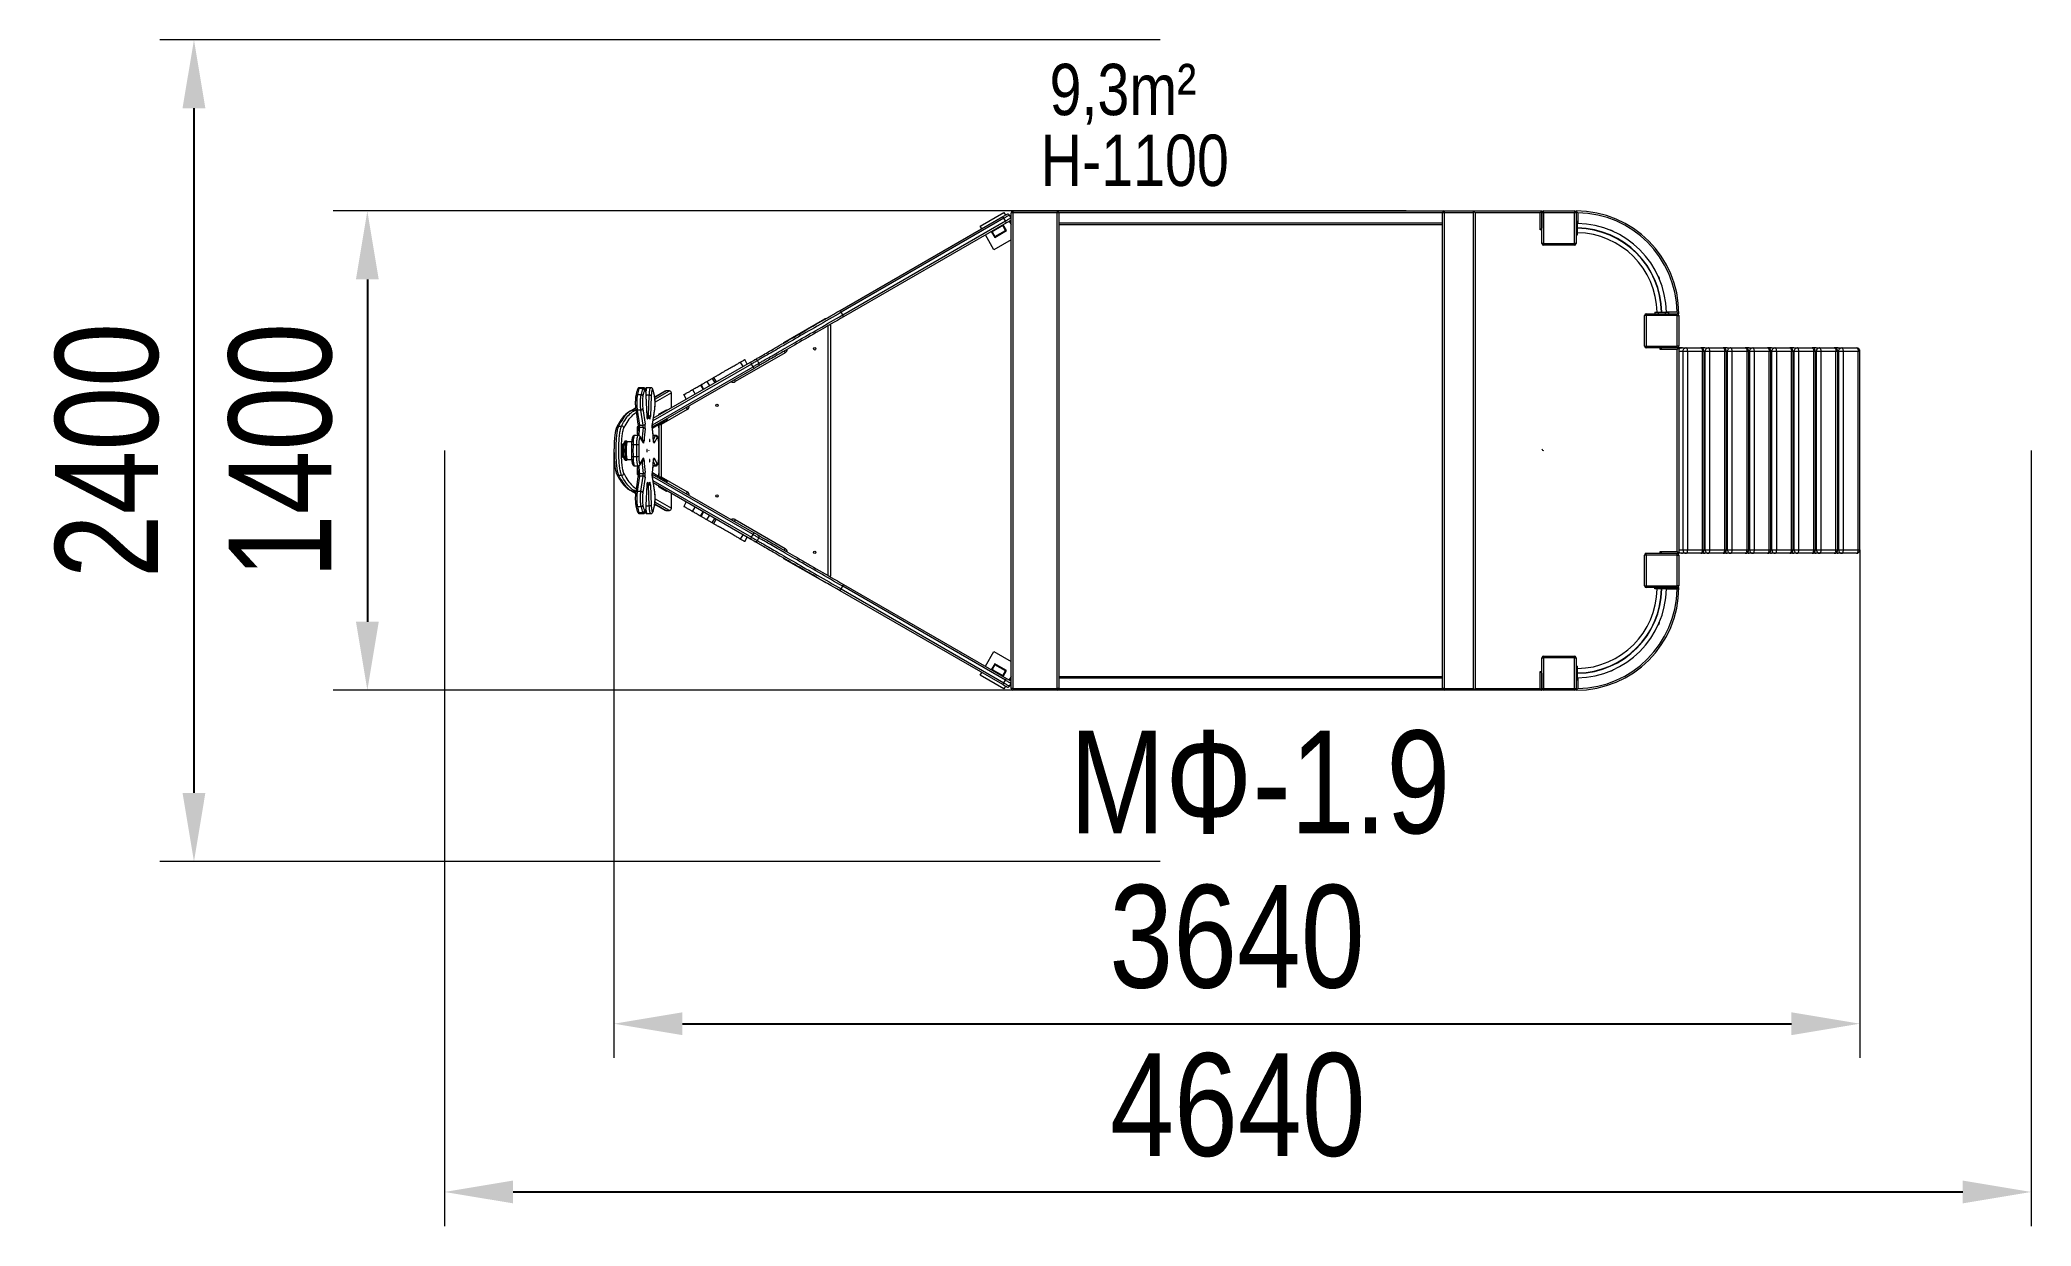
# Model space of a CAD drawing. Header units: millimetres. Extents: x -3473 to 2341, y -2170 to 1296.
import ezdxf

# ---------------------------------------------------------------- set-up
doc = ezdxf.new("R2010")
doc.units = ezdxf.units.MM
for name, color, linetype in [('DIKOM_АРТИКУЛ', 7, 'Continuous'), ('DIKOM_ОБЪЕКТ', 7, 'Continuous'), ('DIKOM_РАЗМЕР_ЗОНА', 7, 'Continuous'), ('DIKOM_РАЗМЕР_ОБЪЕКТА', 7, 'Continuous')]:
    doc.layers.add(name, color=color, linetype=linetype)
doc.styles.add('style1', font='arialbd.ttf', dxfattribs={"width": 0.8})
doc.dimstyles.new('1-50', dxfattribs={"dimtxt": 300, "dimasz": 200, "dimexe": 100, "dimexo": 0, "dimgap": 100, "dimtad": 1, "dimtxsty": 'style1', "dimcen": 200, "dimclrd": 7, "dimclre": 7, "dimclrt": 7, "dimadec": 1, "dimazin": 2, "dimtfac": 1, "dimtmove": 0, "dimatfit": 2, "dimfxl": 0, "dimlwd": 25, "dimlwe": 18, "dimarcsym": 0})

msp = doc.modelspace()

# ---------------------------------------------------------------- texts
at = {"layer": 'DIKOM_АРТИКУЛ', "insert": (-466.621, -722.04), "char_height": 300, "attachment_point": 1, "style": 'style1'}
msp.add_mtext_dynamic_manual_height_columns('{\\fArial|b0|i0|c204|p34;MФ-1.9}', width=5885.53069, gutter_width=20, heights=[0], dxfattribs=at)
at = {"layer": 'DIKOM_РАЗМЕР_ОБЪЕКТА', "insert": (-524.881, 1225.63), "char_height": 150, "attachment_point": 1, "style": 'style1'}
msp.add_mtext_dynamic_manual_height_columns('{\\fArial|b0|i0|c204|p34;9,3m²}', width=5885.53069, gutter_width=20, heights=[0], dxfattribs=at)
at = {"layer": 'DIKOM_РАЗМЕР_ОБЪЕКТА', "insert": (-551.105, 1018.663), "char_height": 150, "width": 737.47511, "attachment_point": 1, "style": 'style1'}
msp.add_mtext('{\\fArial|b0|i0|c204|p34;H-1100}', dxfattribs=at)

# ---------------------------------------------------------------- blocks, each defined once
blk = doc.blocks.new('*D9')
at = {"layer": 'DIKOM_РАЗМЕР_ОБЪЕКТА', "color": 7, "linetype": 'Continuous', "lineweight": 18, "transparency": 16777216}
for p, q in [((516.6, 795.7), (-2616.9, 795.7)), ((516.6, -604.3), (-2616.9, -604.3))]:
    blk.add_line(p, q, dxfattribs=at)
at = {"layer": 'DIKOM_РАЗМЕР_ОБЪЕКТА', "color": 7, "linetype": 'Continuous', "lineweight": 25, "transparency": 16777216}
blk.add_line((-2516.9, 595.7), (-2516.9, -404.3), dxfattribs=at)
at = {"layer": 'DIKOM_РАЗМЕР_ОБЪЕКТА', "color": 7, "linetype": 'Continuous', "lineweight": 15, "transparency": 16777216}
for points in [[(-2550.2, 595.7), (-2483.6, 595.7), (-2516.9, 795.7)], [(-2550.2, -404.3), (-2483.6, -404.3), (-2516.9, -604.3)]]:
    blk.add_solid(points, dxfattribs=at)
at = {"layer": 'DIKOM_РАЗМЕР_ОБЪЕКТА', "color": 7, "linetype": 'Continuous', "lineweight": 40, "transparency": 16777216, "insert": (-2770.1, 95.7), "char_height": 300, "attachment_point": 5, "rotation": 90, "style": 'style1'}
blk.add_mtext('{\\fArial|b0|i0|c204|p34;1400}', dxfattribs=at)
blk = doc.blocks.new('*D10')
at = {"layer": 'DIKOM_РАЗМЕР_ОБЪЕКТА', "color": 7, "linetype": 'Continuous', "lineweight": 18, "transparency": 16777216}
for p, q in [((-1796.7, 95.7), (-1796.7, -1678.3)), ((1841.5, -194.3), (1841.5, -1678.3))]:
    blk.add_line(p, q, dxfattribs=at)
at = {"layer": 'DIKOM_РАЗМЕР_ОБЪЕКТА', "color": 7, "linetype": 'Continuous', "lineweight": 25, "transparency": 16777216}
blk.add_line((-1596.7, -1578.3), (1641.5, -1578.3), dxfattribs=at)
at = {"layer": 'DIKOM_РАЗМЕР_ОБЪЕКТА', "color": 7, "linetype": 'Continuous', "lineweight": 15, "transparency": 16777216}
for points in [[(-1596.7, -1545), (-1596.7, -1611.7), (-1796.7, -1578.3)], [(1641.5, -1545), (1641.5, -1611.7), (1841.5, -1578.3)]]:
    blk.add_solid(points, dxfattribs=at)
at = {"layer": 'DIKOM_РАЗМЕР_ОБЪЕКТА', "color": 7, "linetype": 'Continuous', "lineweight": 40, "transparency": 16777216, "insert": (22.4, -1325.1), "char_height": 300, "attachment_point": 5, "style": 'style1'}
blk.add_mtext('{\\fArial|b0|i0|c204|p34;3640}', dxfattribs=at)
blk = doc.blocks.new('*D11')
at = {"layer": 'DIKOM_РАЗМЕР_ЗОНА', "color": 7, "lineweight": 18, "transparency": 16777216}
for p, q in [((-201.4, 1295.7), (-3123.2, 1295.7)), ((-201.4, -1104.3), (-3123.2, -1104.3))]:
    blk.add_line(p, q, dxfattribs=at)
at = {"layer": 'DIKOM_РАЗМЕР_ЗОНА', "color": 7, "lineweight": 25, "transparency": 16777216}
blk.add_line((-3023.2, 1095.7), (-3023.2, -904.3), dxfattribs=at)
at = {"layer": 'DIKOM_РАЗМЕР_ЗОНА', "color": 7, "lineweight": 15, "transparency": 16777216}
for points in [[(-3056.6, 1095.7), (-2989.9, 1095.7), (-3023.2, 1295.7)], [(-3056.6, -904.3), (-2989.9, -904.3), (-3023.2, -1104.3)]]:
    blk.add_solid(points, dxfattribs=at)
at = {"layer": 'DIKOM_РАЗМЕР_ЗОНА', "color": 7, "transparency": 16777216, "insert": (-3276.4, 95.7), "char_height": 300, "attachment_point": 5, "rotation": 90, "style": 'style1'}
blk.add_mtext('{\\fArial|b0|i0|c204|p34;2400}', dxfattribs=at)
blk = doc.blocks.new('*D12')
at = {"layer": 'DIKOM_РАЗМЕР_ЗОНА', "color": 7, "lineweight": 18, "transparency": 16777216}
for p, q in [((-2291.6, 95.7), (-2291.6, -2169.8)), ((2341.5, 95.7), (2341.5, -2169.8))]:
    blk.add_line(p, q, dxfattribs=at)
at = {"layer": 'DIKOM_РАЗМЕР_ЗОНА', "color": 7, "lineweight": 25, "transparency": 16777216}
blk.add_line((-2091.6, -2069.8), (2141.5, -2069.8), dxfattribs=at)
at = {"layer": 'DIKOM_РАЗМЕР_ЗОНА', "color": 7, "lineweight": 15, "transparency": 16777216}
for points in [[(-2091.6, -2036.5), (-2091.6, -2103.1), (-2291.6, -2069.8)], [(2141.5, -2036.5), (2141.5, -2103.1), (2341.5, -2069.8)]]:
    blk.add_solid(points, dxfattribs=at)
at = {"layer": 'DIKOM_РАЗМЕР_ЗОНА', "color": 7, "transparency": 16777216, "insert": (24.9, -1816.6), "char_height": 300, "attachment_point": 5, "style": 'style1'}
blk.add_mtext('{\\fArial|b0|i0|c204|p34;4640}', dxfattribs=at)

# ---------------------------------------------------------------- dimensions: what is measured, and where the dimension line sits
at = {"layer": 'DIKOM_РАЗМЕР_ЗОНА', "color": 3}
dim = msp.add_linear_dim(base=(-3023.245, -1104.329), p1=(-201.401, 1295.671), p2=(-201.401, -1104.329), angle=90, text='{\\fArial|b0|i0|c204|p34;<>}', dimstyle='1-50', dxfattribs=at)
dim.commit()
dim.dimension.update_dxf_attribs({"geometry": '*D11', "text_midpoint": (-3023.245, 95.671), "dimtype": 160})
dim = msp.add_linear_dim(base=(2341.452, -2069.79), p1=(-2291.624, 95.671), p2=(2341.452, 95.671), text='{\\fArial|b0|i0|c204|p34;4640}', dimstyle='1-50', dxfattribs=at)
dim.commit()
dim.dimension.update_dxf_attribs({"geometry": '*D12', "text_midpoint": (24.914, -2069.79), "dimtype": 160})
at = {"layer": 'DIKOM_РАЗМЕР_ОБЪЕКТА', "color": 7, "linetype": 'Continuous', "lineweight": 40}
dim = msp.add_linear_dim(base=(-2516.901, -604.329), p1=(516.604, 795.671), p2=(516.604, -604.329), angle=90, text='{\\fArial|b0|i0|c204|p34;<>}', dimstyle='1-50', dxfattribs=at)
dim.commit()
dim.dimension.update_dxf_attribs({"geometry": '*D9', "text_midpoint": (-2516.901, 95.671), "dimtype": 160})
dim = msp.add_linear_dim(base=(1841.452, -1578.329), p1=(-1796.725, 95.671), p2=(1841.452, -194.329), text='{\\fArial|b0|i0|c204|p34;3640}', dimstyle='1-50', dxfattribs=at)
dim.commit()
dim.dimension.update_dxf_attribs({"geometry": '*D10', "text_midpoint": (22.363, -1578.329), "dimtype": 160})

# ---------------------------------------------------------------- linework, layer by layer
at = {"layer": 'DIKOM_ОБЪЕКТ', "color": 7, "linetype": 'Continuous', "lineweight": 15}
for p, q in [((-1136.715, 504.873), (-661.448, 779.268)), ((-658.143, 774.248), (-1133.41, 499.853)), ((-1128.91, 492.059), (-653.643, 766.454)), ((-650.948, 761.082), (-1126.215, 486.686)), ((-727.281, 751.651), (-657.999, 791.651)), ((-653.643, 766.454), (-658.143, 774.248)), ((-657.999, 791.651), (-653.499, 783.857)), ((-642.999, 765.671), (-637.338, 755.864)), ((-637.339, 775.867), (-641.839, 783.661)), ((-632.338, 790.671), (-637.338, 790.671)), ((-637.338, -599.329), (-637.338, 790.671)), ((-632.338, 795.671), (-502.338, 795.671)), ((-632.338, 795.671), (-632.338, 790.671)), ((-502.338, 790.671), (-632.338, 790.671)), ((-632.338, 790.671), (-632.338, -599.329)), ((-502.338, 795.671), (-502.338, 790.671)), ((-502.338, 795.671), (627.662, 795.671)), ((-502.338, -599.329), (-502.338, 790.671)), ((-497.338, 790.671), (-502.338, 790.671)), ((-497.338, 790.671), (-497.338, -599.329)), ((622.662, 790.671), (-497.338, 790.671)), ((-497.338, 760.671), (622.662, 760.671)), ((622.662, -599.329), (622.662, 790.671)), ((627.662, 790.671), (622.662, 790.671)), ((627.662, 795.671), (712.662, 795.671)), ((627.662, 795.671), (627.662, 790.671)), ((627.662, 790.671), (627.662, -599.329)), ((712.662, 790.671), (627.662, 790.671)), ((712.662, -604.329), (712.662, 795.671)), ((712.662, 795.671), (912.662, 795.671)), ((717.662, 790.671), (717.662, -599.329)), ((907.662, 790.671), (717.662, 790.671)), ((907.662, 740.671), (907.662, 790.671)), ((912.662, 795.671), (912.662, 745.671)), ((917.663, 790.671), (912.663, 790.671)), ((912.663, 700.671), (912.663, 790.671)), ((917.663, 790.671), (917.663, 795.671)), ((917.663, 795.671), (1007.663, 795.671)), ((1007.663, 790.671), (917.663, 790.671)), ((917.663, 790.671), (917.663, 700.671)), ((1007.663, 795.671), (1007.663, 790.671)), ((1007.663, 700.671), (1007.663, 790.671)), ((1012.663, 790.671), (1007.663, 790.671)), ((1012.663, 790.671), (1012.663, 795.671)), ((1012.663, 790.671), (1012.663, 700.671)), ((1012.663, 765.671), (1016.663, 765.671)), ((1016.663, 755.671), (1016.663, 765.671)), ((1017.663, 790.628), (1017.663, 759.123)), ((-722.781, 743.857), (-727.281, 751.651)), ((-687.281, 682.369), (-712.281, 725.671)), ((-694.961, 735.671), (-684.961, 718.35)), ((-661.052, 752.939), (-692.229, 734.939)), ((-692.229, 734.939), (-684.229, 721.082)), ((-637.338, 711.204), (-687.281, 682.369)), ((-684.961, 718.35), (-650.32, 738.35)), ((-684.229, 721.082), (-653.052, 739.082)), ((-653.052, 739.082), (-661.052, 752.939)), ((-650.32, 738.35), (-660.32, 755.671)), ((622.662, 755.671), (-497.338, 755.671)), ((912.663, 740.671), (907.662, 740.671)), ((912.662, 745.671), (912.663, 745.671)), ((917.663, 700.671), (912.663, 700.671)), ((917.663, 700.671), (1007.663, 700.671)), ((917.663, 700.671), (917.663, 695.671)), ((1012.663, 700.671), (1007.663, 700.671)), ((1007.663, 695.671), (1007.663, 700.671)), ((1012.663, 755.671), (1016.663, 755.671)), ((1012.663, 735.671), (1016.663, 735.671)), ((1012.663, 725.671), (1016.663, 725.671)), ((1016.663, 735.671), (1016.663, 755.671)), ((1016.663, 725.671), (1016.663, 735.671)), ((1007.663, 695.671), (917.663, 695.671)), ((-1300.617, 411.398), (-1181.105, 480.398)), ((-1128.91, 492.059), (-1133.41, 499.853)), ((1212.662, 400.671), (1212.662, 490.671)), ((1217.662, 490.671), (1212.662, 490.671)), ((1217.662, 490.671), (1217.662, 495.671)), ((1217.662, 495.671), (1307.662, 495.671)), ((1307.662, 490.671), (1217.662, 490.671)), ((1217.662, 490.671), (1217.662, 400.671)), ((1242.663, 499.671), (1242.663, 495.671)), ((1242.663, 499.671), (1252.663, 499.671)), ((1252.663, 499.671), (1252.663, 495.671)), ((1252.663, 499.671), (1272.663, 499.671)), ((1272.663, 499.671), (1272.663, 495.671)), ((1272.663, 499.671), (1282.663, 499.671)), ((1276.115, 500.671), (1307.62, 500.671)), ((1282.663, 499.671), (1282.663, 495.671)), ((1312.663, 495.671), (1307.662, 495.671)), ((1307.662, 490.671), (1307.662, 495.671)), ((1307.662, 490.671), (1312.662, 490.671)), ((1307.662, 400.671), (1307.662, 490.671)), ((1312.662, 490.671), (1312.662, 400.671)), ((-1170.909, -269.54), (-1170.909, 460.882)), ((-1167.694, 462.738), (-1164.909, 462.738)), ((-1164.909, 462.738), (-1164.909, -271.397)), ((-1681.919, 190.099), (-1398.281, 353.857)), ((-1297.009, 381.15), (-1442.502, 297.15)), ((-1419.607, 341.545), (-1427.107, 354.535)), ((-1407.579, 348.489), (-1415.079, 361.479)), ((-1373.461, 350.867), (-1377.961, 358.661)), ((1212.662, 400.671), (1217.662, 400.671)), ((1217.662, 400.671), (1307.662, 400.671)), ((1217.662, 395.671), (1217.662, 400.671)), ((1307.662, 395.671), (1217.662, 395.671)), ((1257.662, 390.671), (1257.662, 395.671)), ((1307.663, 390.671), (1257.662, 390.671)), ((1312.662, 400.671), (1307.662, 400.671)), ((1307.662, 395.671), (1307.662, 400.671)), ((1307.662, 395.671), (1312.663, 395.671)), ((1307.663, -199.329), (1307.663, 390.671)), ((1312.663, 395.671), (1312.663, -204.329)), ((1323.488, 395.671), (1312.663, 395.671)), ((1324.828, 385.671), (1312.663, 385.671)), ((1323.488, 395.671), (1333.488, 395.671)), ((1338.488, 385.671), (1324.828, 385.671)), ((1324.828, -194.329), (1324.828, 385.671)), ((1333.488, 395.671), (1376.789, 395.671)), ((1338.488, -194.329), (1338.488, 385.671)), ((1381.789, 385.671), (1338.488, 385.671)), ((1388.44, 395.671), (1376.789, 395.671)), ((1381.789, -194.329), (1381.789, 385.671)), ((1386.789, 385.671), (1381.789, 385.671)), ((1386.789, -194.329), (1386.789, 385.671)), ((1389.78, 385.671), (1386.789, 385.671)), ((1388.44, 395.671), (1398.44, 395.671)), ((1403.44, 385.671), (1389.78, 385.671)), ((1389.78, -194.329), (1389.78, 385.671)), ((1398.44, 395.671), (1441.741, 395.671)), ((1403.44, -194.329), (1403.44, 385.671)), ((1446.741, 385.671), (1403.44, 385.671)), ((1453.392, 395.671), (1441.741, 395.671)), ((1446.741, -194.329), (1446.741, 385.671)), ((1451.741, 385.671), (1446.741, 385.671)), ((1451.741, -194.329), (1451.741, 385.671)), ((1454.732, 385.671), (1451.741, 385.671)), ((1453.392, 395.671), (1463.392, 395.671)), ((1468.392, 385.671), (1454.732, 385.671)), ((1454.732, -194.329), (1454.732, 385.671)), ((1463.392, 395.671), (1506.693, 395.671)), ((1468.392, -194.329), (1468.392, 385.671)), ((1511.693, 385.671), (1468.392, 385.671)), ((1518.344, 395.671), (1506.693, 395.671)), ((1511.693, -194.329), (1511.693, 385.671)), ((1516.693, 385.671), (1511.693, 385.671)), ((1516.693, -194.329), (1516.693, 385.671)), ((1519.683, 385.671), (1516.693, 385.671)), ((1518.344, 395.671), (1528.343, 395.671)), ((1533.344, 385.671), (1519.683, 385.671)), ((1519.683, -194.329), (1519.683, 385.671)), ((1528.343, 395.671), (1571.645, 395.671)), ((1533.344, -194.329), (1533.344, 385.671)), ((1576.645, 385.671), (1533.344, 385.671)), ((1583.295, 395.671), (1571.645, 395.671)), ((1576.645, -194.329), (1576.645, 385.671)), ((1581.645, 385.671), (1576.645, 385.671)), ((1581.645, -194.329), (1581.645, 385.671)), ((1584.635, 385.671), (1581.645, 385.671)), ((1583.295, 395.671), (1593.295, 395.671)), ((1598.296, 385.671), (1584.635, 385.671)), ((1584.635, -194.329), (1584.635, 385.671)), ((1593.295, 395.671), (1636.597, 395.671)), ((1598.296, -194.329), (1598.296, 385.671)), ((1641.597, 385.671), (1598.296, 385.671)), ((1648.247, 395.671), (1636.597, 395.671)), ((1641.597, -194.329), (1641.597, 385.671)), ((1646.597, 385.671), (1641.597, 385.671)), ((1646.597, -194.329), (1646.597, 385.671)), ((1649.587, 385.671), (1646.597, 385.671)), ((1648.247, 395.671), (1658.247, 395.671)), ((1663.247, 385.671), (1649.587, 385.671)), ((1649.587, -194.329), (1649.587, 385.671)), ((1658.247, 395.671), (1701.548, 395.671)), ((1663.247, -194.329), (1663.247, 385.671)), ((1706.549, 385.671), (1663.247, 385.671)), ((1713.199, 395.671), (1701.548, 395.671)), ((1706.549, -194.329), (1706.549, 385.671)), ((1711.548, 385.671), (1706.549, 385.671)), ((1711.548, -194.329), (1711.548, 385.671)), ((1714.539, 385.671), (1711.548, 385.671)), ((1713.199, 395.671), (1723.199, 395.671)), ((1728.199, 385.671), (1714.539, 385.671)), ((1714.539, -194.329), (1714.539, 385.671)), ((1723.199, 395.671), (1766.5, 395.671)), ((1728.199, -194.329), (1728.199, 385.671)), ((1771.5, 385.671), (1728.199, 385.671)), ((1778.151, 395.671), (1766.5, 395.671)), ((1771.5, -194.329), (1771.5, 385.671)), ((1776.5, 385.671), (1771.5, 385.671)), ((1776.5, -194.329), (1776.5, 385.671)), ((1779.491, 385.671), (1776.5, 385.671)), ((1778.151, 395.671), (1788.151, 395.671)), ((1793.151, 385.671), (1779.491, 385.671)), ((1779.491, -194.329), (1779.491, 385.671)), ((1788.151, 395.671), (1831.452, 395.671)), ((1793.151, -194.329), (1793.151, 385.671)), ((1836.452, 385.671), (1793.151, 385.671)), ((1836.452, -194.329), (1836.452, 385.671)), ((1841.452, 385.671), (1836.452, 385.671)), ((1841.452, -194.329), (1841.452, 385.671)), ((-1387.781, 335.671), (-1684.899, 164.13)), ((-1684.732, 171.154), (-1390.781, 340.867)), ((-1395.281, 348.661), (-1683.065, 182.509)), ((-1525.331, 297.826), (-1510.092, 306.624)), ((-1525.331, 297.826), (-1517.831, 284.835)), ((-1510.092, 306.624), (-1502.592, 293.633)), ((-1505.699, 309.16), (-1498.199, 296.17)), ((-1390.781, 340.867), (-1395.281, 348.661)), ((-1728.282, 259.829), (-1717.408, 259.829)), ((-1713, 276.689), (-1723.874, 276.689)), ((-1711.074, 279.536), (-1721.948, 279.536)), ((-1702.433, 256.209), (-1702.486, 256.007)), ((-1700.046, 195.684), (-1702.486, 256.007)), ((-1693.625, 257.301), (-1702.483, 257.301)), ((-1699.993, 195.886), (-1702.433, 256.209)), ((-1689.251, 279.536), (-1700.125, 279.536)), ((-1696.065, 196.978), (-1693.625, 257.301)), ((-1687.953, 256.007), (-1690.393, 195.684)), ((-1646.827, 269.338), (-1677.637, 251.711)), ((-1643.925, 270.108), (-1677.533, 250.88)), ((-1677.095, 246.041), (-1635.028, 270.108)), ((-1629.019, 264.13), (-1676.739, 236.829)), ((-1643.847, 270.13), (-1643.925, 270.108)), ((-1635.028, 270.108), (-1643.925, 270.108)), ((-1634.95, 270.13), (-1643.847, 270.13)), ((-1634.95, 270.13), (-1635.028, 270.108)), ((-1629.019, 220.641), (-1629.019, 264.13)), ((-1628.95, 264.13), (-1629.019, 264.13)), ((-1628.95, 220.68), (-1628.95, 264.13)), ((-1593.104, 258.697), (-1585.603, 245.707)), ((-1586.405, 246.398), (-1586.104, 246.573)), ((-1567.002, 273.767), (-1559.502, 260.776)), ((-1543.84, 287.139), (-1542.653, 287.825)), ((-1543.84, 287.139), (-1536.34, 274.149)), ((-1542.653, 287.825), (-1535.153, 274.834)), ((-1733.676, 219.65), (-1745.005, 213.168)), ((-1744.316, 213.37), (-1742.571, 213.671)), ((-1733.583, 218.813), (-1742.571, 213.671)), ((-1742.571, 213.671), (-1733.674, 213.671)), ((-1733.674, 213.671), (-1732.905, 214.111)), ((-1732.816, 213.523), (-1733.674, 213.671)), ((-1733.308, 216.781), (-1726.642, 172.622)), ((-1718.024, 213.992), (-1728.898, 213.992)), ((-1728.898, 213.992), (-1722.231, 169.833)), ((-1711.357, 169.833), (-1718.024, 213.992)), ((-1712.547, 217.528), (-1705.881, 173.368)), ((-1699.993, 195.886), (-1700.046, 195.684)), ((-1700.037, 196.978), (-1696.065, 196.978)), ((-1684.666, 160.8), (-1658.756, 175.759)), ((-1684.558, 173.368), (-1677.892, 217.528)), ((-1684.557, 172.622), (-1677.891, 216.781)), ((-1665.147, 202.805), (-1643.793, 215.134)), ((-1658.756, 175.759), (-1660.256, 178.357)), ((-1582.798, 216.15), (-1658.909, 172.207)), ((-1640.461, 186.322), (-1641.961, 188.92)), ((-1783.54, 167.553), (-1774.643, 167.553)), ((-1762.484, 121.69), (-1765.979, 121.69)), ((-1760.922, 123.671), (-1764.418, 123.671)), ((-1744.957, 121.671), (-1757.498, 121.671)), ((-1725.733, 140.002), (-1736.607, 140.002)), ((-1728.388, 154.287), (-1728.456, 154.208)), ((-1728.332, 144.768), (-1728.456, 154.208)), ((-1728.271, 145.407), (-1728.388, 154.287)), ((-1727.005, 157.14), (-1728.381, 156.346)), ((-1728.279, 146.012), (-1728.21, 146.052)), ((-1727.774, 163.624), (-1726.916, 164.12)), ((-1726.916, 164.12), (-1726.286, 164.484)), ((-1726.809, 167.204), (-1726.272, 167.514)), ((-1722.231, 169.833), (-1711.357, 169.833)), ((-1711.333, 162.934), (-1722.207, 162.934)), ((-1711.294, 120.44), (-1720.4, 136.604)), ((-1710.708, 117.986), (-1719.814, 134.15)), ((-1674.592, 140.002), (-1682.47, 140.002)), ((-1675.764, 138.979), (-1682.389, 138.979)), ((-1681.698, 128.445), (-1675.764, 138.979)), ((-1681.56, 124.6), (-1681.509, 124.841)), ((-1670.626, 134.15), (-1679.732, 117.986)), ((-1666.404, 169.367), (-1664.909, 170.23)), ((-1664.909, 19.135), (-1664.909, 172.207)), ((-1664.909, 172.207), (-1658.909, 172.207)), ((-1658.909, 172.207), (-1658.909, 19.135)), ((-1768.126, 114.662), (-1771.092, 114.662)), ((-1768.126, 76.68), (-1771.092, 76.68)), ((-1765.211, 99.171), (-1766.117, 99.171)), ((-1766.117, 92.171), (-1765.211, 92.171)), ((-1762.484, 69.652), (-1765.979, 69.652)), ((-1764.418, 67.671), (-1760.922, 67.671)), ((-1757.498, 69.671), (-1744.957, 69.671)), ((-1730.246, 112.531), (-1741.12, 112.531)), ((-1741.12, 78.811), (-1730.246, 78.811)), ((-1720.4, 54.737), (-1711.294, 70.901)), ((-1719.814, 57.192), (-1710.708, 73.355)), ((-1675.764, 52.362), (-1681.698, 62.896)), ((-1681.56, 66.741), (-1681.509, 66.5)), ((-1679.732, 73.355), (-1670.626, 57.192)), ((-1665.889, 112.109), (-1665.832, 112.173)), ((-1665.889, 79.232), (-1665.832, 79.168)), ((-1783.54, 23.789), (-1774.643, 23.789)), ((-1736.607, 51.34), (-1725.733, 51.34)), ((-1726.642, 18.719), (-1733.308, -25.44)), ((-1722.231, 21.509), (-1728.898, -22.651)), ((-1728.456, 37.133), (-1728.331, 46.622)), ((-1728.388, 37.054), (-1728.456, 37.133)), ((-1728.388, 37.055), (-1728.271, 45.956)), ((-1728.383, 34.997), (-1727.007, 34.202)), ((-1728.21, 45.289), (-1728.279, 45.329)), ((-1726.916, 27.222), (-1727.774, 27.717)), ((-1726.288, 26.859), (-1726.916, 27.222)), ((-1726.273, 23.828), (-1726.809, 24.137)), ((-1711.357, 21.509), (-1722.231, 21.509)), ((-1722.207, 28.407), (-1711.333, 28.407)), ((-1718.024, -22.651), (-1711.357, 21.509)), ((-1705.881, 17.973), (-1712.547, -26.187)), ((-1684.899, 27.212), (-1387.781, -144.329)), ((-1390.781, -149.525), (-1684.73, 20.186)), ((-1658.756, 15.582), (-1684.663, 30.54)), ((-1677.892, -26.187), (-1684.558, 17.973)), ((-1677.891, -25.44), (-1684.557, 18.719)), ((-1683.065, 8.832), (-1395.281, -157.32)), ((-1682.466, 51.34), (-1674.592, 51.34)), ((-1682.387, 52.362), (-1675.764, 52.362)), ((-1398.281, -162.516), (-1681.919, 1.242)), ((-1664.909, 21.111), (-1666.408, 21.976)), ((-1664.909, 19.135), (-1658.909, 19.135)), ((-1658.756, 15.582), (-1660.256, 12.984)), ((-1658.909, 19.135), (-1582.798, -24.808)), ((-1641.961, 2.421), (-1640.461, 5.019)), ((-1745.116, -21.764), (-1733.676, -28.308)), ((-1742.571, -22.329), (-1744.316, -22.029)), ((-1742.571, -22.329), (-1733.674, -22.329)), ((-1742.571, -22.329), (-1733.577, -27.475)), ((-1733.674, -22.329), (-1732.816, -22.182)), ((-1732.905, -22.77), (-1733.674, -22.329)), ((-1728.898, -22.651), (-1718.024, -22.651)), ((-1702.486, -64.666), (-1700.046, -4.342)), ((-1702.433, -64.868), (-1699.993, -4.545)), ((-1700.046, -4.342), (-1699.993, -4.545)), ((-1696.065, -5.637), (-1700.037, -5.637)), ((-1693.625, -65.96), (-1696.065, -5.637)), ((-1690.393, -4.342), (-1687.953, -64.666)), ((-1635.028, -78.767), (-1677.091, -54.702)), ((-1676.743, -45.485), (-1629.019, -72.789)), ((-1643.793, -23.792), (-1665.147, -11.463)), ((-1629.019, -72.789), (-1629.019, -29.299)), ((-1628.95, -72.789), (-1628.95, -29.339)), ((-1585.603, -54.365), (-1593.104, -67.356)), ((-1586.104, -55.231), (-1586.405, -55.057)), ((-1717.408, -68.488), (-1728.282, -68.488)), ((-1723.874, -85.348), (-1713, -85.348)), ((-1721.948, -88.195), (-1711.074, -88.195)), ((-1702.486, -64.666), (-1702.433, -64.867)), ((-1702.485, -65.96), (-1693.625, -65.96)), ((-1700.125, -88.195), (-1689.251, -88.195)), ((-1677.634, -60.371), (-1646.827, -77.997)), ((-1677.533, -59.539), (-1643.925, -78.767)), ((-1643.925, -78.767), (-1635.028, -78.767)), ((-1643.925, -78.767), (-1643.847, -78.789)), ((-1643.847, -78.789), (-1634.95, -78.789)), ((-1635.028, -78.767), (-1634.95, -78.789)), ((-1628.95, -72.789), (-1629.019, -72.789)), ((-1567.002, -82.425), (-1559.502, -69.435)), ((-1543.84, -95.798), (-1536.34, -82.807)), ((-1542.653, -96.484), (-1543.84, -95.798)), ((-1535.153, -83.493), (-1542.653, -96.484)), ((-1525.331, -106.484), (-1517.831, -93.494)), ((-1510.092, -115.282), (-1525.331, -106.484)), ((-1510.092, -115.282), (-1502.592, -102.292)), ((-1498.199, -104.828), (-1505.699, -117.819)), ((-1442.502, -105.808), (-1297.009, -189.808)), ((-1427.107, -163.194), (-1419.607, -150.203)), ((-1415.079, -170.138), (-1407.579, -157.148)), ((-1395.281, -157.32), (-1390.781, -149.525)), ((-1377.961, -167.32), (-1373.461, -159.525)), ((-1181.105, -289.057), (-1300.617, -220.057)), ((1212.662, -299.329), (1212.662, -209.329)), ((1217.662, -209.329), (1212.662, -209.329)), ((1217.662, -209.329), (1217.662, -204.329)), ((1217.662, -204.329), (1307.662, -204.329)), ((1307.662, -209.329), (1217.662, -209.329)), ((1217.662, -209.329), (1217.662, -299.329)), ((1257.662, -199.329), (1307.663, -199.329)), ((1262.662, -204.329), (1257.662, -199.329)), ((1257.662, -204.329), (1257.662, -199.329)), ((1312.663, -204.329), (1307.662, -204.329)), ((1307.662, -209.329), (1307.662, -204.329)), ((1307.662, -299.329), (1307.662, -209.329)), ((1307.662, -209.329), (1312.662, -209.329)), ((1312.662, -209.329), (1312.662, -299.329)), ((1312.663, -194.329), (1324.828, -194.329)), ((1323.488, -204.329), (1312.663, -204.329)), ((1333.488, -204.329), (1323.488, -204.329)), ((1324.828, -194.329), (1338.488, -194.329)), ((1376.789, -204.329), (1333.488, -204.329)), ((1338.488, -194.329), (1381.789, -194.329)), ((1388.44, -204.329), (1376.789, -204.329)), ((1381.789, -194.329), (1386.789, -194.329)), ((1386.789, -194.329), (1389.78, -194.329)), ((1398.44, -204.329), (1388.44, -204.329)), ((1389.78, -194.329), (1403.44, -194.329)), ((1441.741, -204.329), (1398.44, -204.329)), ((1403.44, -194.329), (1446.741, -194.329)), ((1453.392, -204.329), (1441.741, -204.329)), ((1446.741, -194.329), (1451.741, -194.329)), ((1451.741, -194.329), (1454.732, -194.329)), ((1463.392, -204.329), (1453.392, -204.329)), ((1454.732, -194.329), (1468.392, -194.329)), ((1506.693, -204.329), (1463.392, -204.329)), ((1468.392, -194.329), (1511.693, -194.329)), ((1518.344, -204.329), (1506.693, -204.329)), ((1511.693, -194.329), (1516.693, -194.329)), ((1516.693, -194.329), (1519.683, -194.329)), ((1528.343, -204.329), (1518.344, -204.329)), ((1519.683, -194.329), (1533.344, -194.329)), ((1571.645, -204.329), (1528.343, -204.329)), ((1533.344, -194.329), (1576.645, -194.329)), ((1583.295, -204.329), (1571.645, -204.329)), ((1576.645, -194.329), (1581.645, -194.329)), ((1581.645, -194.329), (1584.635, -194.329)), ((1593.295, -204.329), (1583.295, -204.329)), ((1584.635, -194.329), (1598.296, -194.329)), ((1636.597, -204.329), (1593.295, -204.329)), ((1598.296, -194.329), (1641.597, -194.329)), ((1648.247, -204.329), (1636.597, -204.329)), ((1641.597, -194.329), (1646.597, -194.329)), ((1646.597, -194.329), (1649.587, -194.329)), ((1658.247, -204.329), (1648.247, -204.329)), ((1649.587, -194.329), (1663.247, -194.329)), ((1701.548, -204.329), (1658.247, -204.329)), ((1663.247, -194.329), (1706.549, -194.329)), ((1713.199, -204.329), (1701.548, -204.329)), ((1706.549, -194.329), (1711.548, -194.329)), ((1711.548, -194.329), (1714.539, -194.329)), ((1723.199, -204.329), (1713.199, -204.329)), ((1714.539, -194.329), (1728.199, -194.329)), ((1766.5, -204.329), (1723.199, -204.329)), ((1728.199, -194.329), (1771.5, -194.329)), ((1778.151, -204.329), (1766.5, -204.329)), ((1771.5, -194.329), (1776.5, -194.329)), ((1776.5, -194.329), (1779.491, -194.329)), ((1788.151, -204.329), (1778.151, -204.329)), ((1779.491, -194.329), (1793.151, -194.329)), ((1831.452, -204.329), (1788.151, -204.329)), ((1793.151, -194.329), (1836.452, -194.329)), ((1836.452, -194.329), (1841.452, -194.329)), ((-1167.694, -271.397), (-1164.909, -271.397)), ((-661.448, -587.927), (-1136.715, -313.531)), ((-1133.41, -308.511), (-1128.91, -300.717)), ((-1133.41, -308.511), (-658.143, -582.907)), ((-653.643, -575.113), (-1128.91, -300.717)), ((-1126.215, -295.345), (-650.948, -569.74)), ((1212.662, -299.329), (1217.662, -299.329)), ((1217.662, -299.329), (1307.662, -299.329)), ((1217.662, -304.329), (1217.662, -299.329)), ((1307.662, -304.329), (1217.662, -304.329)), ((1242.663, -308.329), (1242.663, -304.329)), ((1252.663, -308.329), (1242.663, -308.329)), ((1252.663, -308.329), (1252.663, -304.329)), ((1272.663, -308.329), (1252.663, -308.329)), ((1272.663, -308.329), (1272.663, -304.329)), ((1282.663, -308.329), (1272.663, -308.329)), ((1307.62, -309.329), (1276.115, -309.329)), ((1276.163, -304.329), (1312.663, -304.329)), ((1282.663, -308.329), (1282.663, -304.329)), ((1312.662, -299.329), (1307.662, -299.329)), ((1307.662, -304.329), (1307.662, -299.329)), ((-712.281, -534.329), (-687.281, -491.028)), ((-687.281, -491.028), (-637.338, -519.863)), ((912.663, -509.329), (917.663, -509.329)), ((912.663, -599.329), (912.663, -509.329)), ((917.663, -504.329), (917.663, -509.329)), ((917.663, -504.329), (1007.663, -504.329)), ((917.663, -509.329), (917.663, -599.329)), ((1007.663, -509.329), (917.663, -509.329)), ((1007.663, -509.329), (1007.663, -504.329)), ((1007.663, -509.329), (1012.663, -509.329)), ((1007.663, -599.329), (1007.663, -509.329)), ((1012.663, -509.329), (1012.663, -599.329)), ((-727.281, -560.31), (-722.781, -552.516)), ((-657.999, -600.31), (-727.281, -560.31)), ((-684.961, -527.009), (-694.961, -544.329)), ((-684.229, -529.741), (-692.229, -543.597)), ((-692.229, -543.597), (-661.052, -561.597)), ((-650.32, -547.009), (-684.961, -527.009)), ((-653.052, -547.741), (-684.229, -529.741)), ((-661.052, -561.597), (-653.052, -547.741)), ((-660.32, -564.329), (-650.32, -547.009)), ((-658.143, -582.907), (-653.643, -575.113)), ((-637.338, -564.523), (-642.999, -574.329)), ((-497.338, -564.329), (622.662, -564.329)), ((622.662, -569.329), (-497.338, -569.329)), ((907.663, -599.329), (907.662, -549.329)), ((907.662, -549.329), (912.663, -549.329)), ((912.662, -554.329), (912.663, -604.329)), ((912.663, -554.329), (912.662, -554.329)), ((1012.663, -534.329), (1016.663, -534.329)), ((1012.663, -544.329), (1016.663, -544.329)), ((1012.663, -564.329), (1016.663, -564.329)), ((1012.663, -574.329), (1016.663, -574.329)), ((1016.663, -544.329), (1016.663, -534.329)), ((1016.663, -564.329), (1016.663, -544.329)), ((1016.663, -574.329), (1016.663, -564.329)), ((1017.663, -567.782), (1017.663, -599.287)), ((-653.499, -592.516), (-657.999, -600.31)), ((-641.839, -592.32), (-637.339, -584.526)), ((-632.338, -599.329), (-637.338, -599.329)), ((-632.338, -599.329), (-502.338, -599.329)), ((-632.338, -599.329), (-632.338, -604.329)), ((-502.338, -604.329), (-632.338, -604.329)), ((-497.338, -599.329), (-502.338, -599.329)), ((-502.338, -599.329), (-502.338, -604.329)), ((627.662, -604.329), (-502.338, -604.329)), ((-497.338, -599.329), (622.662, -599.329)), ((627.662, -599.329), (622.662, -599.329)), ((627.662, -599.329), (627.662, -604.329)), ((627.662, -599.329), (712.662, -599.329)), ((712.662, -604.329), (627.662, -604.329)), ((717.662, -599.329), (712.662, -604.329)), ((912.663, -604.329), (712.662, -604.329)), ((717.662, -599.329), (907.663, -599.329)), ((912.663, -599.329), (917.663, -599.329)), ((917.663, -599.329), (1007.663, -599.329)), ((917.663, -604.329), (917.663, -599.329)), ((1007.663, -604.329), (917.663, -604.329)), ((1007.663, -599.329), (1012.663, -599.329)), ((1007.663, -599.329), (1007.663, -604.329)), ((1012.663, -604.329), (1012.663, -599.329))]:
    msp.add_line(p, q, dxfattribs=at)
at = {"layer": 'DIKOM_ОБЪЕКТ', "color": 7, "linetype": 'Continuous', "lineweight": 15, "flags": 128}
for points in [[(-661.448, 779.268), (-659.434, 780.431), (-657.497, 781.549), (-655.691, 782.592), (-654.067, 783.529), (-652.672, 784.335), (-651.543, 784.987), (-650.713, 785.466), (-650.206, 785.759), (-650.035, 785.857)], [(-641.839, 783.661), (-642.002, 783.567), (-642.49, 783.286), (-643.291, 782.823), (-644.392, 782.187), (-645.771, 781.391), (-647.403, 780.448), (-649.257, 779.378), (-651.298, 778.2), (-653.487, 776.936), (-655.783, 775.611), (-658.143, 774.248)], [(-653.643, 766.454), (-651.283, 767.816), (-648.987, 769.142), (-646.798, 770.406), (-644.757, 771.584), (-642.903, 772.654), (-641.271, 773.596), (-639.892, 774.393), (-638.791, 775.029), (-637.99, 775.491), (-637.502, 775.772), (-637.339, 775.867)], [(-639.535, 767.671), (-639.706, 767.572), (-640.213, 767.279), (-641.043, 766.8), (-642.172, 766.149), (-643.567, 765.343), (-645.191, 764.405), (-646.997, 763.363), (-648.934, 762.244), (-650.948, 761.082)], [(717.662, 790.671), (716.687, 791.646), (715.749, 792.584), (714.884, 793.448), (714.127, 794.206), (713.505, 794.828), (713.043, 795.29), (712.758, 795.575), (712.662, 795.671)], [(907.662, 790.671), (908.638, 791.646), (909.576, 792.584), (910.44, 793.448), (911.198, 794.206), (911.82, 794.828), (912.282, 795.29), (912.566, 795.575), (912.662, 795.671)], [(907.662, 740.671), (908.638, 741.646), (909.576, 742.584), (910.44, 743.449), (911.198, 744.206), (911.82, 744.828), (912.282, 745.29), (912.566, 745.575), (912.662, 745.671)], [(-1386.157, 360.857), (-1386, 360.948), (-1385.531, 361.218), (-1384.75, 361.67), (-1383.657, 362.3), (-1382.255, 363.11), (-1380.544, 364.098), (-1378.527, 365.263), (-1376.205, 366.603), (-1373.583, 368.117), (-1370.663, 369.803), (-1367.448, 371.659), (-1363.942, 373.683), (-1360.15, 375.872), (-1356.075, 378.225), (-1351.723, 380.738), (-1347.098, 383.408), (-1342.207, 386.231), (-1337.055, 389.206), (-1331.648, 392.328), (-1325.992, 395.593), (-1320.095, 398.998), (-1313.962, 402.539), (-1307.602, 406.211), (-1301.022, 410.01), (-1294.229, 413.932), (-1287.232, 417.971), (-1280.039, 422.124), (-1272.658, 426.386), (-1265.099, 430.75), (-1257.369, 435.213), (-1249.479, 439.768), (-1241.437, 444.411), (-1233.253, 449.136), (-1224.936, 453.938), (-1216.497, 458.81), (-1207.946, 463.747), (-1199.292, 468.744), (-1190.546, 473.793), (-1181.717, 478.89), (-1172.818, 484.029), (-1163.857, 489.202), (-1154.846, 494.405), (-1145.795, 499.63), (-1136.715, 504.873)], [(-1133.41, 499.853), (-1142.312, 494.713), (-1151.185, 489.59), (-1160.019, 484.489), (-1168.805, 479.417), (-1177.53, 474.38), (-1186.185, 469.383), (-1194.76, 464.432), (-1203.244, 459.534), (-1211.628, 454.693), (-1219.901, 449.917), (-1228.055, 445.209), (-1236.078, 440.577), (-1243.963, 436.025), (-1251.698, 431.559), (-1259.276, 427.183), (-1266.688, 422.904), (-1273.924, 418.727), (-1280.976, 414.655), (-1287.836, 410.695), (-1294.495, 406.85), (-1300.946, 403.125), (-1307.182, 399.525), (-1313.194, 396.054), (-1318.976, 392.716), (-1324.521, 389.515), (-1329.822, 386.454), (-1334.873, 383.538), (-1339.668, 380.769), (-1344.202, 378.152), (-1348.469, 375.688), (-1352.463, 373.382), (-1356.182, 371.235), (-1359.619, 369.251), (-1362.77, 367.431), (-1365.634, 365.778), (-1368.204, 364.294), (-1370.48, 362.98), (-1372.458, 361.838), (-1374.135, 360.87), (-1375.51, 360.076), (-1376.581, 359.457), (-1377.347, 359.015), (-1377.807, 358.75), (-1377.961, 358.661)], [(-1126.215, 486.686), (-1135.295, 481.444), (-1144.346, 476.218), (-1153.357, 471.016), (-1162.318, 465.842), (-1171.217, 460.704), (-1180.045, 455.607), (-1188.792, 450.557), (-1197.446, 445.561), (-1205.997, 440.624), (-1214.436, 435.751), (-1222.753, 430.95), (-1230.937, 426.225), (-1238.979, 421.582), (-1246.869, 417.026), (-1254.599, 412.564), (-1262.158, 408.199), (-1269.539, 403.938), (-1276.732, 399.785), (-1283.729, 395.745), (-1290.522, 391.823), (-1297.102, 388.024), (-1303.462, 384.352), (-1309.595, 380.812), (-1315.492, 377.407), (-1321.148, 374.141), (-1326.555, 371.02), (-1331.707, 368.045), (-1336.598, 365.221), (-1341.223, 362.551), (-1345.575, 360.039), (-1349.65, 357.686), (-1353.442, 355.496), (-1356.948, 353.472), (-1360.163, 351.616), (-1363.083, 349.93), (-1365.705, 348.416), (-1368.026, 347.076), (-1370.044, 345.911), (-1371.755, 344.924), (-1373.157, 344.114), (-1374.25, 343.483), (-1375.031, 343.032), (-1375.5, 342.761), (-1375.657, 342.671)], [(-1373.461, 350.867), (-1373.307, 350.955), (-1372.847, 351.221), (-1372.081, 351.663), (-1371.01, 352.282), (-1369.635, 353.076), (-1367.958, 354.044), (-1365.98, 355.186), (-1363.704, 356.5), (-1361.134, 357.984), (-1358.27, 359.637), (-1355.119, 361.457), (-1351.681, 363.441), (-1347.963, 365.588), (-1343.969, 367.894), (-1339.702, 370.357), (-1335.168, 372.975), (-1330.373, 375.744), (-1325.322, 378.66), (-1320.021, 381.72), (-1314.476, 384.922), (-1308.694, 388.26), (-1302.682, 391.731), (-1296.446, 395.331), (-1289.995, 399.056), (-1283.336, 402.901), (-1276.476, 406.861), (-1269.424, 410.933), (-1262.188, 415.11), (-1254.776, 419.389), (-1247.198, 423.764), (-1239.462, 428.231), (-1231.578, 432.783), (-1223.555, 437.415), (-1215.401, 442.122), (-1207.128, 446.899), (-1198.744, 451.74), (-1190.26, 456.638), (-1181.685, 461.589), (-1173.03, 466.586), (-1164.305, 471.623), (-1155.519, 476.695), (-1146.685, 481.796), (-1137.812, 486.919), (-1128.91, 492.059)], [(-1181.105, 480.398), (-1181.048, 480.299), (-1180.877, 480.003), (-1180.606, 479.532)], [(-1300.617, 411.398), (-1300.559, 411.298), (-1300.389, 411.003), (-1300.117, 410.532)], [(-1505.699, 309.16), (-1505.562, 309.239), (-1505.118, 309.496), (-1504.37, 309.927), (-1503.326, 310.53), (-1501.992, 311.301), (-1500.378, 312.232), (-1498.499, 313.317), (-1496.368, 314.547), (-1494.002, 315.913), (-1491.42, 317.404), (-1488.642, 319.008), (-1485.69, 320.712), (-1482.586, 322.504), (-1479.356, 324.369), (-1476.024, 326.293), (-1472.616, 328.26), (-1469.16, 330.256), (-1465.683, 332.263), (-1462.211, 334.268), (-1458.772, 336.254), (-1455.392, 338.205), (-1452.099, 340.106), (-1448.918, 341.942), (-1445.874, 343.7), (-1442.991, 345.364), (-1440.292, 346.923), (-1437.797, 348.363), (-1435.526, 349.674), (-1433.498, 350.846), (-1431.727, 351.868), (-1430.228, 352.733), (-1429.012, 353.435), (-1428.09, 353.968), (-1427.468, 354.327), (-1427.15, 354.51), (-1427.107, 354.535)], [(-1427.107, 354.535), (-1426.227, 355.043), (-1424.225, 356.199), (-1422.32, 357.299), (-1420.559, 358.315), (-1418.986, 359.224), (-1417.64, 360.001), (-1416.552, 360.629), (-1415.751, 361.091), (-1415.256, 361.377), (-1415.08, 361.479), (-1415.079, 361.479)], [(-1398.281, 353.857), (-1396.176, 355.073), (-1394.134, 356.251), (-1392.219, 357.357), (-1390.488, 358.357), (-1388.993, 359.219), (-1387.781, 359.919), (-1386.888, 360.435), (-1386.341, 360.751), (-1386.157, 360.857)], [(-1398.281, 353.857), (-1398.224, 353.757), (-1398.053, 353.462), (-1397.776, 352.981), (-1397.403, 352.335), (-1396.948, 351.548), (-1396.429, 350.65), (-1395.867, 349.675), (-1395.281, 348.661)], [(-1377.961, 358.661), (-1378.137, 358.559), (-1378.662, 358.256), (-1379.526, 357.757), (-1380.71, 357.074), (-1382.191, 356.219), (-1383.939, 355.21), (-1385.917, 354.067), (-1388.086, 352.815), (-1390.401, 351.478), (-1392.816, 350.084), (-1395.281, 348.661)], [(-1390.781, 340.867), (-1388.316, 342.29), (-1385.901, 343.684), (-1383.586, 345.021), (-1381.417, 346.273), (-1379.439, 347.415), (-1377.691, 348.424), (-1376.21, 349.279), (-1375.026, 349.963), (-1374.162, 350.462), (-1373.637, 350.765), (-1373.461, 350.867)], [(-1300.009, 386.346), (-1299.952, 386.246), (-1299.781, 385.95), (-1299.504, 385.47), (-1299.131, 384.824), (-1298.676, 384.036), (-1298.157, 383.138), (-1297.595, 382.163), (-1297.009, 381.15)], [(1262.662, 395.671), (1262.566, 395.575), (1262.282, 395.29), (1261.82, 394.828), (1261.198, 394.206), (1260.44, 393.449), (1259.576, 392.584), (1258.638, 391.646), (1257.662, 390.671)], [(1312.663, 395.671), (1312.567, 395.575), (1312.282, 395.29), (1311.82, 394.828), (1311.198, 394.206), (1310.441, 393.449), (1309.576, 392.584), (1308.638, 391.646), (1307.663, 390.671)], [(1324.828, 385.671), (1324.994, 387.622), (1325.487, 389.498), (1326.287, 391.226), (1327.364, 392.742), (1328.677, 393.985), (1330.174, 394.909), (1331.798, 395.479), (1333.488, 395.671)], [(1338.488, 385.671), (1338.392, 387.622), (1338.107, 389.498), (1337.645, 391.226), (1337.024, 392.742), (1336.266, 393.985), (1335.401, 394.909), (1334.463, 395.479), (1333.488, 395.671)], [(1376.789, 395.671), (1377.765, 395.479), (1378.703, 394.909), (1379.567, 393.985), (1380.325, 392.742), (1380.946, 391.226), (1381.409, 389.498), (1381.693, 387.622), (1381.789, 385.671)], [(1389.78, 385.671), (1389.946, 387.622), (1390.439, 389.498), (1391.239, 391.226), (1392.316, 392.742), (1393.628, 393.985), (1395.126, 394.909), (1396.75, 395.479), (1398.44, 395.671)], [(1403.44, 385.671), (1403.344, 387.622), (1403.059, 389.498), (1402.597, 391.226), (1401.975, 392.742), (1401.218, 393.985), (1400.353, 394.909), (1399.415, 395.479), (1398.44, 395.671)], [(1441.741, 395.671), (1442.716, 395.479), (1443.655, 394.909), (1444.519, 393.985), (1445.277, 392.742), (1445.898, 391.226), (1446.36, 389.498), (1446.645, 387.622), (1446.741, 385.671)], [(1454.732, 385.671), (1454.898, 387.622), (1455.391, 389.498), (1456.191, 391.226), (1457.268, 392.742), (1458.58, 393.985), (1460.078, 394.909), (1461.702, 395.479), (1463.392, 395.671)], [(1468.392, 385.671), (1468.296, 387.622), (1468.011, 389.498), (1467.549, 391.226), (1466.927, 392.742), (1466.169, 393.985), (1465.305, 394.909), (1464.367, 395.479), (1463.392, 395.671)], [(1506.693, 395.671), (1507.668, 395.479), (1508.606, 394.909), (1509.471, 393.985), (1510.228, 392.742), (1510.85, 391.226), (1511.312, 389.498), (1511.597, 387.622), (1511.693, 385.671)], [(1519.683, 385.671), (1519.85, 387.622), (1520.342, 389.498), (1521.143, 391.226), (1522.22, 392.742), (1523.532, 393.985), (1525.029, 394.909), (1526.654, 395.479), (1528.343, 395.671)], [(1533.344, 385.671), (1533.248, 387.622), (1532.963, 389.498), (1532.501, 391.226), (1531.879, 392.742), (1531.121, 393.985), (1530.257, 394.909), (1529.319, 395.479), (1528.343, 395.671)], [(1571.645, 395.671), (1572.62, 395.479), (1573.558, 394.909), (1574.423, 393.985), (1575.18, 392.742), (1575.802, 391.226), (1576.264, 389.498), (1576.549, 387.622), (1576.645, 385.671)], [(1584.635, 385.671), (1584.801, 387.622), (1585.294, 389.498), (1586.095, 391.226), (1587.172, 392.742), (1588.484, 393.985), (1589.981, 394.909), (1591.606, 395.479), (1593.295, 395.671)], [(1598.296, 385.671), (1598.199, 387.622), (1597.915, 389.498), (1597.453, 391.226), (1596.831, 392.742), (1596.073, 393.985), (1595.209, 394.909), (1594.271, 395.479), (1593.295, 395.671)], [(1636.597, 395.671), (1637.572, 395.479), (1638.51, 394.909), (1639.375, 393.985), (1640.132, 392.742), (1640.754, 391.226), (1641.216, 389.498), (1641.501, 387.622), (1641.597, 385.671)], [(1649.587, 385.671), (1649.753, 387.622), (1650.246, 389.498), (1651.047, 391.226), (1652.124, 392.742), (1653.436, 393.985), (1654.933, 394.909), (1656.558, 395.479), (1658.247, 395.671)], [(1663.247, 385.671), (1663.151, 387.622), (1662.867, 389.498), (1662.405, 391.226), (1661.783, 392.742), (1661.025, 393.985), (1660.161, 394.909), (1659.223, 395.479), (1658.247, 395.671)], [(1701.548, 395.671), (1702.524, 395.479), (1703.462, 394.909), (1704.326, 393.985), (1705.084, 392.742), (1705.706, 391.226), (1706.168, 389.498), (1706.452, 387.622), (1706.549, 385.671)], [(1714.539, 385.671), (1714.705, 387.622), (1715.198, 389.498), (1715.998, 391.226), (1717.075, 392.742), (1718.388, 393.985), (1719.885, 394.909), (1721.51, 395.479), (1723.199, 395.671)], [(1728.199, 385.671), (1728.103, 387.622), (1727.819, 389.498), (1727.356, 391.226), (1726.735, 392.742), (1725.977, 393.985), (1725.112, 394.909), (1724.175, 395.479), (1723.199, 395.671)], [(1766.5, 395.671), (1767.476, 395.479), (1768.414, 394.909), (1769.278, 393.985), (1770.036, 392.742), (1770.658, 391.226), (1771.12, 389.498), (1771.404, 387.622), (1771.5, 385.671)], [(1779.491, 385.671), (1779.657, 387.622), (1780.15, 389.498), (1780.95, 391.226), (1782.027, 392.742), (1783.34, 393.985), (1784.837, 394.909), (1786.461, 395.479), (1788.151, 395.671)], [(1793.151, 385.671), (1793.055, 387.622), (1792.77, 389.498), (1792.308, 391.226), (1791.687, 392.742), (1790.929, 393.985), (1790.064, 394.909), (1789.126, 395.479), (1788.151, 395.671)], [(1831.452, 395.671), (1832.428, 395.479), (1833.365, 394.909), (1834.23, 393.985), (1834.988, 392.742), (1835.609, 391.226), (1836.072, 389.498), (1836.356, 387.622), (1836.452, 385.671)], [(-1542.653, 287.825), (-1542.651, 287.826), (-1542.461, 287.935), (-1541.953, 288.229), (-1541.14, 288.698), (-1540.041, 289.333), (-1538.684, 290.116), (-1537.103, 291.029), (-1535.335, 292.05), (-1533.425, 293.152), (-1531.42, 294.31), (-1529.369, 295.494), (-1527.322, 296.676), (-1525.331, 297.826)], [(-1510.092, 306.624), (-1508.437, 307.579), (-1506.739, 308.559), (-1505.699, 309.16)], [(-1445.502, 302.346), (-1445.444, 302.246), (-1445.273, 301.95), (-1444.996, 301.47), (-1444.623, 300.824), (-1444.168, 300.036), (-1443.65, 299.138), (-1443.087, 298.163), (-1442.502, 297.15)], [(-1390.781, 340.867), (-1390.196, 339.853), (-1389.633, 338.878), (-1389.115, 337.98), (-1388.66, 337.193), (-1388.287, 336.546), (-1388.01, 336.066), (-1387.839, 335.77), (-1387.781, 335.671)], [(-1375.657, 342.671), (-1375.841, 342.564), (-1376.388, 342.248), (-1377.281, 341.733), (-1378.493, 341.033), (-1379.988, 340.17), (-1381.719, 339.171), (-1383.634, 338.065), (-1385.676, 336.886), (-1387.781, 335.671)], [(-1728.282, 259.829), (-1728.672, 257.814), (-1729.026, 255.529), (-1729.341, 253.001), (-1729.612, 250.261), (-1729.837, 247.342), (-1730.012, 244.278), (-1730.136, 241.106), (-1730.206, 237.863), (-1730.223, 234.589), (-1730.186, 231.322), (-1730.095, 228.101), (-1729.952, 224.965), (-1729.758, 221.951), (-1729.516, 219.096), (-1729.228, 216.432), (-1728.898, 213.992)], [(-1721.948, 279.536), (-1721.958, 279.536), (-1722.452, 279.35), (-1722.94, 278.809), (-1723.416, 277.918), (-1723.874, 276.689)], [(-1718.024, 213.992), (-1718.354, 216.432), (-1718.642, 219.096), (-1718.884, 221.951), (-1719.078, 224.965), (-1719.221, 228.101), (-1719.312, 231.322), (-1719.349, 234.589), (-1719.332, 237.863), (-1719.262, 241.106), (-1719.138, 244.278), (-1718.963, 247.342), (-1718.738, 250.261), (-1718.467, 253.001), (-1718.153, 255.529), (-1717.798, 257.814), (-1717.408, 259.829)], [(-1713, 276.689), (-1712.542, 277.918), (-1712.066, 278.809), (-1711.578, 279.35), (-1711.084, 279.536), (-1711.074, 279.536)], [(-1702.486, 256.007), (-1702.636, 258.964), (-1702.841, 261.774), (-1703.097, 264.394), (-1703.4, 266.783), (-1703.745, 268.903), (-1704.128, 270.721), (-1704.542, 272.209), (-1704.98, 273.345), (-1705.437, 274.109), (-1705.904, 274.491), (-1706.375, 274.484), (-1706.842, 274.089), (-1707.298, 273.311), (-1707.736, 272.164)], [(-1700.125, 279.536), (-1700.609, 279.364), (-1701.097, 278.837), (-1701.573, 277.96), (-1702.033, 276.744), (-1702.469, 275.203), (-1702.877, 273.357), (-1703.253, 271.226), (-1703.592, 268.836), (-1703.6, 268.767)], [(-1693.625, 257.301), (-1693.471, 260.415), (-1693.267, 263.398), (-1693.015, 266.217), (-1692.718, 268.836), (-1692.379, 271.226), (-1692.004, 273.357), (-1691.595, 275.203), (-1691.159, 276.744), (-1690.699, 277.96), (-1690.223, 278.837), (-1689.735, 279.364), (-1689.25, 279.536)], [(-1687.953, 256.007), (-1688.19, 256.259), (-1688.608, 256.502), (-1689.191, 256.726), (-1689.916, 256.922), (-1690.756, 257.083), (-1691.678, 257.202), (-1692.647, 257.276), (-1693.625, 257.301)], [(-1682.703, 272.164), (-1683.141, 273.311), (-1683.597, 274.089), (-1684.064, 274.484), (-1684.535, 274.491), (-1685.003, 274.109), (-1685.459, 273.345), (-1685.898, 272.209), (-1686.312, 270.721), (-1686.694, 268.903), (-1687.04, 266.783), (-1687.343, 264.394), (-1687.599, 261.774), (-1687.803, 258.964), (-1687.953, 256.007)], [(-1682.703, 272.164), (-1682.736, 273.047), (-1682.886, 273.695)], [(-1678.405, 255.725), (-1678.416, 256.526), (-1678.462, 256.787)], [(-1593.104, 258.697), (-1593.095, 258.702), (-1592.86, 258.837), (-1592.309, 259.155), (-1591.455, 259.649), (-1590.319, 260.305), (-1588.929, 261.107), (-1587.319, 262.036), (-1585.529, 263.07), (-1583.604, 264.182), (-1581.589, 265.345), (-1579.535, 266.531), (-1577.493, 267.709), (-1575.513, 268.853), (-1573.644, 269.932), (-1571.931, 270.921), (-1570.417, 271.795), (-1569.139, 272.533), (-1568.128, 273.116), (-1567.41, 273.531), (-1567.002, 273.767)], [(-1586.405, 246.398), (-1586.348, 246.298), (-1586.177, 246.003), (-1585.905, 245.532)], [(-1567.002, 273.767), (-1566.188, 274.237), (-1565.017, 274.913), (-1563.496, 275.791), (-1561.631, 276.867), (-1559.432, 278.137), (-1556.909, 279.594), (-1554.074, 281.231), (-1550.941, 283.04), (-1547.524, 285.012), (-1543.84, 287.139)], [(-1742.571, 213.671), (-1745.77, 212.47), (-1748.966, 210.875), (-1752.156, 208.886), (-1755.34, 206.504), (-1758.517, 203.729), (-1761.686, 200.563), (-1764.845, 197.007), (-1767.993, 193.062), (-1771.13, 188.729), (-1774.255, 184.01), (-1777.365, 178.906), (-1780.46, 173.42), (-1783.54, 167.553)], [(-1774.643, 167.553), (-1771.564, 173.42), (-1768.468, 178.906), (-1765.358, 184.01), (-1762.233, 188.729), (-1759.096, 193.062), (-1755.948, 197.007), (-1752.789, 200.563), (-1749.62, 203.729), (-1746.443, 206.504), (-1743.259, 208.886), (-1740.069, 210.875), (-1736.874, 212.47), (-1733.674, 213.671)], [(-1731.698, 206.114), (-1734.046, 204.905), (-1737.221, 202.927), (-1740.39, 200.558), (-1743.552, 197.798), (-1746.705, 194.649), (-1749.849, 191.111), (-1752.982, 187.186), (-1756.104, 182.875), (-1759.213, 178.179), (-1762.308, 173.101), (-1765.389, 167.641), (-1768.453, 161.802)], [(-1733.308, 216.781), (-1733.134, 216.175), (-1732.77, 215.564), (-1732.236, 215.028), (-1731.554, 214.588), (-1730.748, 214.261), (-1729.852, 214.06), (-1728.898, 213.992)], [(-1700.046, 195.684), (-1699.946, 193.902), (-1699.797, 192.279), (-1699.604, 190.872), (-1699.374, 189.733), (-1699.116, 188.902), (-1698.839, 188.41), (-1698.552, 188.275), (-1698.268, 188.5)], [(-1692.172, 188.5), (-1692.926, 189.448), (-1693.687, 190.127), (-1694.452, 190.535), (-1695.22, 190.671), (-1695.987, 190.535), (-1696.752, 190.127), (-1697.513, 189.448), (-1698.268, 188.5)], [(-1690.393, 195.684), (-1690.63, 195.936), (-1691.048, 196.179), (-1691.631, 196.403), (-1692.356, 196.599), (-1693.196, 196.76), (-1694.118, 196.879), (-1695.087, 196.953), (-1696.065, 196.978)], [(-1692.172, 188.5), (-1691.887, 188.275), (-1691.601, 188.41), (-1691.324, 188.902), (-1691.065, 189.733), (-1690.836, 190.872), (-1690.643, 192.279), (-1690.493, 193.902), (-1690.393, 195.684)], [(-1677.891, 216.781), (-1677.883, 216.838), (-1677.892, 217.528)], [(-1660.409, 174.805), (-1660.057, 174.195), (-1659.495, 173.22), (-1658.909, 172.207)], [(-1658.756, 175.759), (-1656.544, 177.036), (-1654.322, 178.319), (-1652.134, 179.582), (-1650.027, 180.799), (-1648.042, 181.945), (-1646.22, 182.997), (-1644.598, 183.933), (-1643.21, 184.735), (-1642.082, 185.386), (-1641.239, 185.872), (-1640.698, 186.185), (-1640.469, 186.317), (-1640.461, 186.322)], [(-1643.793, 215.134), (-1643.477, 215.133), (-1643.166, 214.769), (-1642.87, 214.053), (-1642.596, 213.007), (-1642.558, 212.824)], [(-1585.798, 221.346), (-1585.74, 221.246), (-1585.569, 220.95), (-1585.292, 220.47), (-1584.919, 219.824), (-1584.464, 219.036), (-1583.946, 218.138), (-1583.383, 217.163), (-1582.798, 216.15)], [(-1783.54, 167.553), (-1784.283, 165.899), (-1785.007, 163.909), (-1785.709, 161.591), (-1786.385, 158.958), (-1787.032, 156.02), (-1787.646, 152.794), (-1788.225, 149.293), (-1788.766, 145.535), (-1789.267, 141.538), (-1789.725, 137.321), (-1790.137, 132.904), (-1790.503, 128.309), (-1790.819, 123.557), (-1791.086, 118.672), (-1791.3, 113.676), (-1791.462, 108.593), (-1791.57, 103.449), (-1791.624, 98.268), (-1791.624, 93.074), (-1791.57, 87.892), (-1791.462, 82.748), (-1791.3, 77.666), (-1791.086, 72.67), (-1790.819, 67.784), (-1790.503, 63.032), (-1790.137, 58.437), (-1789.725, 54.02), (-1789.267, 49.803), (-1788.766, 45.806), (-1788.225, 42.048), (-1787.646, 38.548), (-1787.032, 35.321), (-1786.385, 32.384), (-1785.709, 29.75), (-1785.007, 27.432), (-1784.283, 25.442), (-1783.54, 23.789)], [(-1774.643, 23.789), (-1775.386, 25.442), (-1776.111, 27.432), (-1776.812, 29.75), (-1777.488, 32.384), (-1778.135, 35.321), (-1778.749, 38.548), (-1779.328, 42.048), (-1779.869, 45.806), (-1780.37, 49.803), (-1780.828, 54.02), (-1781.241, 58.437), (-1781.606, 63.032), (-1781.923, 67.784), (-1782.189, 72.67), (-1782.403, 77.666), (-1782.565, 82.748), (-1782.673, 87.892), (-1782.727, 93.074), (-1782.727, 98.268), (-1782.673, 103.449), (-1782.565, 108.593), (-1782.403, 113.676), (-1782.189, 118.672), (-1781.923, 123.557), (-1781.606, 128.309), (-1781.241, 132.904), (-1780.828, 137.321), (-1780.37, 141.538), (-1779.869, 145.535), (-1779.328, 149.293), (-1778.749, 152.794), (-1778.135, 156.02), (-1777.488, 158.958), (-1776.812, 161.591), (-1776.111, 163.909), (-1775.386, 165.899), (-1774.643, 167.553)], [(-1768.453, 161.802), (-1769.176, 160.185), (-1769.878, 158.221), (-1770.557, 155.923), (-1771.209, 153.301), (-1771.83, 150.371), (-1772.417, 147.147), (-1772.967, 143.648), (-1773.477, 139.891), (-1773.944, 135.898), (-1774.366, 131.688), (-1774.74, 127.286), (-1775.064, 122.714), (-1775.337, 117.998), (-1775.557, 113.162), (-1775.723, 108.232), (-1775.835, 103.234), (-1775.89, 98.196), (-1775.89, 93.145), (-1775.835, 88.107), (-1775.723, 83.11), (-1775.557, 78.18), (-1775.337, 73.343), (-1775.064, 68.627), (-1774.74, 64.055), (-1774.366, 59.653), (-1773.944, 55.444), (-1773.477, 51.45), (-1772.967, 47.694), (-1772.417, 44.194), (-1771.83, 40.971), (-1771.209, 38.04), (-1770.557, 35.419), (-1769.878, 33.12), (-1769.176, 31.157), (-1768.453, 29.539)], [(-1765.979, 121.69), (-1766.594, 120.172), (-1767.218, 118.833), (-1767.85, 117.675), (-1768.489, 116.7), (-1769.134, 115.91), (-1769.784, 115.306), (-1770.437, 114.89), (-1771.092, 114.662)], [(-1762.677, 113.944), (-1762.593, 114.572), (-1762.248, 116.799)], [(-1762.484, 121.69), (-1762.106, 122.55), (-1761.717, 123.171), (-1761.321, 123.545), (-1760.922, 123.671), (-1760.919, 123.671)], [(-1757.498, 121.671), (-1757.953, 121.495), (-1758.403, 120.97), (-1758.84, 120.103), (-1759.259, 118.905), (-1759.655, 117.393), (-1760.021, 115.588), (-1760.353, 113.513), (-1760.646, 111.197), (-1760.897, 108.671), (-1761.102, 105.969), (-1761.258, 103.128), (-1761.363, 100.185), (-1761.416, 97.182), (-1761.416, 94.159), (-1761.363, 91.156), (-1761.258, 88.214), (-1761.102, 85.373), (-1760.897, 82.671), (-1760.646, 80.145), (-1760.353, 77.828), (-1760.021, 75.753), (-1759.655, 73.948), (-1759.259, 72.436), (-1758.84, 71.239), (-1758.403, 70.371), (-1757.953, 69.846), (-1757.498, 69.671)], [(-1758.262, 121.93), (-1758.443, 122.189), (-1758.825, 122.55), (-1759.21, 122.671), (-1759.595, 122.55), (-1759.977, 122.189), (-1760.351, 121.59), (-1760.716, 120.76)], [(-1736.607, 140.002), (-1736.906, 139.936), (-1737.397, 139.542), (-1737.878, 138.796), (-1738.345, 137.706), (-1738.79, 136.285), (-1739.21, 134.551), (-1739.599, 132.525), (-1739.952, 130.23), (-1740.265, 127.693), (-1740.534, 124.946), (-1740.757, 122.02), (-1740.93, 118.951), (-1741.051, 115.775), (-1741.12, 112.531)], [(-1730.246, 112.531), (-1730.177, 115.775), (-1730.056, 118.951), (-1729.883, 122.02), (-1729.66, 124.946), (-1729.391, 127.693), (-1729.078, 130.23), (-1728.725, 132.525), (-1728.336, 134.551), (-1727.916, 136.285), (-1727.471, 137.706), (-1727.004, 138.796), (-1726.523, 139.542), (-1726.032, 139.936), (-1725.732, 140.002)], [(-1728.456, 154.208), (-1728.456, 156.3), (-1728.401, 158.359), (-1728.293, 160.325), (-1728.135, 162.136), (-1727.932, 163.738), (-1727.69, 165.082), (-1727.417, 166.127), (-1727.12, 166.842), (-1726.809, 167.204)], [(-1726.642, 172.622), (-1726.468, 172.015), (-1726.104, 171.404), (-1725.57, 170.868), (-1724.887, 170.428), (-1724.082, 170.102), (-1723.185, 169.901), (-1722.231, 169.833)], [(-1726.602, 160.251), (-1726.428, 160.858), (-1726.068, 161.439), (-1725.538, 161.949), (-1724.859, 162.367), (-1724.056, 162.678), (-1723.16, 162.869), (-1722.207, 162.934)], [(-1719.814, 134.15), (-1720.275, 134.768), (-1720.745, 135), (-1721.215, 134.843), (-1721.679, 134.299), (-1722.129, 133.376), (-1722.558, 132.09), (-1722.96, 130.46), (-1723.327, 128.511), (-1723.656, 126.274), (-1723.939, 123.783), (-1724.174, 121.078), (-1724.356, 118.201), (-1724.482, 115.195), (-1724.551, 112.109)], [(-1714.541, 126.123), (-1713.563, 126.094), (-1712.595, 126.007), (-1711.674, 125.866), (-1710.835, 125.677), (-1710.112, 125.446), (-1709.531, 125.183), (-1709.114, 124.897), (-1708.879, 124.6)], [(-1711.333, 162.934), (-1710.358, 162.869), (-1709.399, 162.678), (-1708.493, 162.367), (-1707.674, 161.949), (-1706.975, 161.439), (-1706.421, 160.858), (-1706.035, 160.227), (-1705.831, 159.571)], [(-1710.708, 117.986), (-1710.425, 117.671), (-1710.138, 117.716), (-1709.858, 118.12), (-1709.594, 118.869), (-1709.356, 119.934), (-1709.153, 121.278), (-1708.992, 122.853), (-1708.879, 124.6)], [(-1692.654, 128.615), (-1692.825, 128.426), (-1692.978, 127.878), (-1693.096, 127.03), (-1693.166, 125.975), (-1693.18, 124.826), (-1693.137, 123.71), (-1693.042, 122.745), (-1692.905, 122.037), (-1692.741, 121.663), (-1692.567, 121.663), (-1692.402, 122.037), (-1692.265, 122.745), (-1692.17, 123.71), (-1692.127, 124.826), (-1692.141, 125.975), (-1692.211, 127.03), (-1692.329, 127.878), (-1692.482, 128.426), (-1692.654, 128.615)], [(-1684.608, 159.571), (-1684.594, 160.227), (-1684.597, 160.247)], [(-1684.556, 172.629), (-1684.549, 172.678), (-1684.558, 173.368)], [(-1681.56, 124.6), (-1681.447, 122.853), (-1681.286, 121.278), (-1681.084, 119.934), (-1680.846, 118.869), (-1680.582, 118.12), (-1680.302, 117.716), (-1680.015, 117.671), (-1679.732, 117.986)], [(-1665.889, 112.109), (-1665.957, 115.195), (-1666.084, 118.201), (-1666.266, 121.078), (-1666.5, 123.783), (-1666.784, 126.274), (-1667.112, 128.511), (-1667.48, 130.46), (-1667.881, 132.09), (-1668.311, 133.376), (-1668.76, 134.299), (-1669.224, 134.843), (-1669.694, 135), (-1670.164, 134.768), (-1670.626, 134.15)], [(-1664.909, 160.962), (-1664.913, 160.964), (-1665.224, 161.328), (-1665.52, 162.044), (-1665.794, 163.09), (-1666.035, 164.435), (-1666.238, 166.038), (-1666.396, 167.85), (-1666.504, 169.816), (-1666.548, 171.26)], [(-1771.092, 114.662), (-1771.491, 114.394), (-1771.881, 113.761), (-1772.253, 112.773), (-1772.601, 111.45), (-1772.918, 109.819), (-1773.197, 107.911), (-1773.434, 105.763), (-1773.623, 103.418), (-1773.76, 100.921), (-1773.844, 98.322), (-1773.872, 95.671), (-1773.844, 93.019), (-1773.76, 90.42), (-1773.623, 87.923), (-1773.434, 85.578), (-1773.197, 83.43), (-1772.918, 81.522), (-1772.601, 79.891), (-1772.253, 78.569), (-1771.881, 77.581), (-1771.491, 76.947), (-1771.092, 76.68)], [(-1771.092, 76.68), (-1770.437, 76.452), (-1769.784, 76.035), (-1769.134, 75.431), (-1768.489, 74.641), (-1767.85, 73.666), (-1767.218, 72.508), (-1766.594, 71.169), (-1765.979, 69.652)], [(-1768.126, 76.68), (-1768.526, 76.947), (-1768.915, 77.581), (-1769.288, 78.569), (-1769.636, 79.891), (-1769.952, 81.522), (-1770.232, 83.43), (-1770.468, 85.578), (-1770.657, 87.923), (-1770.794, 90.42), (-1770.878, 93.019), (-1770.906, 95.671), (-1770.878, 98.322), (-1770.794, 100.921), (-1770.657, 103.418), (-1770.468, 105.763), (-1770.232, 107.911), (-1769.952, 109.819), (-1769.636, 111.45), (-1769.288, 112.773), (-1768.915, 113.761), (-1768.526, 114.394), (-1768.126, 114.662)], [(-1766.14, 112.663), (-1766.514, 112.404), (-1766.878, 111.786), (-1767.225, 110.821), (-1767.547, 109.532), (-1767.712, 108.686)], [(-1767.587, 82.002), (-1767.547, 81.81), (-1767.225, 80.52), (-1766.878, 79.556), (-1766.514, 78.938), (-1766.14, 78.679)], [(-1766.117, 99.171), (-1766.298, 98.96), (-1766.457, 98.352), (-1766.574, 97.421), (-1766.637, 96.278), (-1766.637, 95.063), (-1766.574, 93.921), (-1766.457, 92.989), (-1766.298, 92.382), (-1766.117, 92.171)], [(-1765.211, 92.171), (-1765.03, 92.382), (-1764.872, 92.989), (-1764.754, 93.921), (-1764.691, 95.063), (-1764.691, 96.278), (-1764.754, 97.421), (-1764.872, 98.352), (-1765.03, 98.96), (-1765.211, 99.171)], [(-1762.248, 74.542), (-1762.593, 76.769), (-1762.883, 79.105)], [(-1760.716, 70.581), (-1760.351, 69.751), (-1759.977, 69.153), (-1759.595, 68.791), (-1759.21, 68.671), (-1758.825, 68.791), (-1758.443, 69.153), (-1758.117, 69.66)], [(-1741.12, 112.531), (-1741.167, 108.322), (-1741.2, 104.108), (-1741.22, 99.89), (-1741.227, 95.671), (-1741.22, 91.451), (-1741.2, 87.233), (-1741.167, 83.019), (-1741.12, 78.811)], [(-1741.12, 78.811), (-1741.051, 75.566), (-1740.93, 72.39), (-1740.757, 69.321), (-1740.534, 66.396), (-1740.265, 63.648), (-1739.952, 61.112), (-1739.599, 58.816), (-1739.21, 56.79), (-1738.79, 55.056), (-1738.345, 53.636), (-1737.878, 52.546), (-1737.397, 51.799), (-1736.906, 51.405), (-1736.607, 51.34)], [(-1730.246, 78.811), (-1730.293, 83.019), (-1730.326, 87.233), (-1730.347, 91.451), (-1730.353, 95.671), (-1730.347, 99.89), (-1730.326, 104.108), (-1730.293, 108.322), (-1730.246, 112.531)], [(-1725.734, 51.34), (-1726.032, 51.405), (-1726.523, 51.799), (-1727.004, 52.546), (-1727.471, 53.636), (-1727.916, 55.056), (-1728.336, 56.79), (-1728.725, 58.816), (-1729.078, 61.112), (-1729.391, 63.648), (-1729.66, 66.396), (-1729.883, 69.321), (-1730.056, 72.39), (-1730.177, 75.566), (-1730.246, 78.811)], [(-1724.551, 112.109), (-1724.597, 108.006), (-1724.63, 103.897), (-1724.649, 99.785), (-1724.656, 95.671), (-1724.649, 91.556), (-1724.63, 87.444), (-1724.597, 83.335), (-1724.551, 79.232)], [(-1724.551, 79.232), (-1724.482, 76.146), (-1724.356, 73.141), (-1724.174, 70.263), (-1723.939, 67.558), (-1723.656, 65.067), (-1723.327, 62.83), (-1722.96, 60.881), (-1722.558, 59.251), (-1722.129, 57.965), (-1721.679, 57.043), (-1721.215, 56.499), (-1720.745, 56.342), (-1720.275, 56.574), (-1719.814, 57.192)], [(-1714.541, 65.218), (-1713.563, 65.248), (-1712.595, 65.334), (-1711.674, 65.475), (-1710.835, 65.664), (-1710.112, 65.895), (-1709.531, 66.158), (-1709.114, 66.444), (-1708.879, 66.741)], [(-1708.879, 66.741), (-1708.992, 68.489), (-1709.153, 70.063), (-1709.356, 71.407), (-1709.594, 72.473), (-1709.858, 73.221), (-1710.138, 73.625), (-1710.425, 73.67), (-1710.708, 73.355)], [(-1700.352, 99.171), (-1700.524, 98.981), (-1700.677, 98.433), (-1700.795, 97.585), (-1700.864, 96.53), (-1700.879, 95.382), (-1700.836, 94.265), (-1700.741, 93.3), (-1700.604, 92.592), (-1700.439, 92.218), (-1700.265, 92.218), (-1700.101, 92.592), (-1699.963, 93.3), (-1699.868, 94.265), (-1699.826, 95.382), (-1699.84, 96.53), (-1699.91, 97.585), (-1700.028, 98.433), (-1700.181, 98.981), (-1700.352, 99.171)], [(-1695.22, 96.171), (-1695.249, 96.133), (-1695.273, 96.024), (-1695.289, 95.862), (-1695.295, 95.671), (-1695.289, 95.479), (-1695.273, 95.317), (-1695.249, 95.209), (-1695.22, 95.171), (-1695.191, 95.209), (-1695.166, 95.317), (-1695.15, 95.479), (-1695.144, 95.671), (-1695.15, 95.862), (-1695.166, 96.024), (-1695.191, 96.133), (-1695.22, 96.171)], [(-1692.654, 69.726), (-1692.825, 69.536), (-1692.978, 68.988), (-1693.096, 68.14), (-1693.166, 67.085), (-1693.18, 65.937), (-1693.137, 64.82), (-1693.042, 63.855), (-1692.905, 63.148), (-1692.741, 62.774), (-1692.567, 62.774), (-1692.402, 63.148), (-1692.265, 63.855), (-1692.17, 64.82), (-1692.127, 65.937), (-1692.141, 67.085), (-1692.211, 68.14), (-1692.329, 68.988), (-1692.482, 69.536), (-1692.654, 69.726)], [(-1679.732, 73.355), (-1680.015, 73.67), (-1680.302, 73.625), (-1680.582, 73.221), (-1680.846, 72.473), (-1681.084, 71.407), (-1681.286, 70.063), (-1681.447, 68.489), (-1681.56, 66.741)], [(-1670.626, 57.192), (-1670.164, 56.574), (-1669.694, 56.342), (-1669.224, 56.499), (-1668.76, 57.043), (-1668.311, 57.965), (-1667.881, 59.251), (-1667.48, 60.881), (-1667.112, 62.83), (-1666.784, 65.067), (-1666.5, 67.558), (-1666.266, 70.263), (-1666.084, 73.141), (-1665.957, 76.146), (-1665.889, 79.232)], [(-1665.889, 79.232), (-1665.843, 83.335), (-1665.81, 87.444), (-1665.79, 91.556), (-1665.784, 95.671), (-1665.79, 99.785), (-1665.81, 103.897), (-1665.843, 108.006), (-1665.889, 112.109)], [(-1783.54, 23.789), (-1780.46, 17.921), (-1777.365, 12.435), (-1774.255, 7.331), (-1771.13, 2.612), (-1767.993, -1.721), (-1764.845, -5.666), (-1761.686, -9.222), (-1758.517, -12.388), (-1755.34, -15.162), (-1752.156, -17.545), (-1748.966, -19.534), (-1745.77, -21.129), (-1742.571, -22.329)], [(-1733.674, -22.329), (-1736.874, -21.129), (-1740.069, -19.534), (-1743.259, -17.545), (-1746.443, -15.162), (-1749.62, -12.388), (-1752.789, -9.222), (-1755.948, -5.666), (-1759.096, -1.721), (-1762.233, 2.612), (-1765.358, 7.331), (-1768.468, 12.435), (-1771.564, 17.921), (-1774.643, 23.789)], [(-1768.453, 29.539), (-1765.389, 23.7), (-1762.308, 18.241), (-1759.213, 13.162), (-1756.104, 8.466), (-1752.982, 4.155), (-1749.849, 0.23), (-1746.705, -3.308), (-1743.552, -6.457), (-1740.39, -9.217), (-1737.221, -11.586), (-1734.046, -13.563), (-1731.698, -14.772)], [(-1726.809, 24.137), (-1727.12, 24.499), (-1727.417, 25.214), (-1727.69, 26.259), (-1727.932, 27.603), (-1728.135, 29.205), (-1728.293, 31.017), (-1728.401, 32.982), (-1728.456, 35.042), (-1728.456, 37.133)], [(-1726.642, 18.719), (-1726.468, 19.326), (-1726.104, 19.937), (-1725.57, 20.473), (-1724.887, 20.913), (-1724.082, 21.24), (-1723.185, 21.441), (-1722.231, 21.509)], [(-1726.602, 31.091), (-1726.428, 30.483), (-1726.068, 29.902), (-1725.538, 29.392), (-1724.859, 28.974), (-1724.056, 28.663), (-1723.16, 28.472), (-1722.207, 28.407)], [(-1711.333, 28.407), (-1710.358, 28.472), (-1709.399, 28.663), (-1708.493, 28.974), (-1707.674, 29.392), (-1706.975, 29.902), (-1706.421, 30.483), (-1706.035, 31.114), (-1705.831, 31.771)], [(-1698.268, 2.841), (-1698.552, 3.067), (-1698.839, 2.931), (-1699.116, 2.439), (-1699.374, 1.608), (-1699.604, 0.469), (-1699.797, -0.938), (-1699.946, -2.561), (-1700.046, -4.342)], [(-1698.268, 2.841), (-1697.513, 1.894), (-1696.752, 1.215), (-1695.987, 0.807), (-1695.22, 0.671), (-1694.452, 0.807), (-1693.687, 1.215), (-1692.926, 1.894), (-1692.172, 2.841)], [(-1690.393, -4.342), (-1690.493, -2.561), (-1690.643, -0.938), (-1690.836, 0.469), (-1691.065, 1.608), (-1691.324, 2.439), (-1691.601, 2.931), (-1691.887, 3.067), (-1692.172, 2.841)], [(-1684.608, 31.771), (-1684.594, 31.114), (-1684.596, 31.096)], [(-1684.558, 17.973), (-1684.549, 18.663), (-1684.556, 18.715)], [(-1666.548, 20.081), (-1666.504, 21.525), (-1666.396, 23.491), (-1666.238, 25.303), (-1666.035, 26.906), (-1665.794, 28.251), (-1665.52, 29.297), (-1665.224, 30.013), (-1664.913, 30.377), (-1664.909, 30.379)], [(-1658.909, 19.135), (-1659.495, 18.121), (-1660.057, 17.146), (-1660.409, 16.537)], [(-1640.461, 5.019), (-1640.469, 5.024), (-1640.698, 5.156), (-1641.239, 5.469), (-1642.082, 5.956), (-1643.21, 6.606), (-1644.598, 7.408), (-1646.22, 8.345), (-1648.042, 9.396), (-1650.027, 10.542), (-1652.134, 11.759), (-1654.322, 13.022), (-1656.544, 14.305), (-1658.756, 15.582)], [(-1733.308, -25.44), (-1733.134, -24.834), (-1732.77, -24.222), (-1732.236, -23.686), (-1731.554, -23.247), (-1730.748, -22.92), (-1729.852, -22.719), (-1728.898, -22.651)], [(-1728.898, -22.651), (-1729.228, -25.091), (-1729.516, -27.754), (-1729.758, -30.61), (-1729.952, -33.624), (-1730.095, -36.76), (-1730.186, -39.98), (-1730.223, -43.247), (-1730.206, -46.522), (-1730.136, -49.764), (-1730.012, -52.937), (-1729.837, -56.001), (-1729.612, -58.92), (-1729.341, -61.66), (-1729.026, -64.187), (-1728.672, -66.472), (-1728.282, -68.488)], [(-1717.408, -68.488), (-1717.798, -66.472), (-1718.153, -64.187), (-1718.467, -61.66), (-1718.738, -58.92), (-1718.963, -56.001), (-1719.138, -52.937), (-1719.262, -49.764), (-1719.332, -46.522), (-1719.349, -43.247), (-1719.312, -39.98), (-1719.221, -36.76), (-1719.078, -33.624), (-1718.884, -30.61), (-1718.642, -27.754), (-1718.354, -25.091), (-1718.024, -22.651)], [(-1690.393, -4.342), (-1690.63, -4.595), (-1691.048, -4.838), (-1691.631, -5.061), (-1692.356, -5.258), (-1693.196, -5.418), (-1694.118, -5.538), (-1695.087, -5.612), (-1696.065, -5.637)], [(-1677.892, -26.187), (-1677.883, -25.497), (-1677.891, -25.44)], [(-1642.558, -21.483), (-1642.596, -21.665), (-1642.87, -22.712), (-1643.166, -23.428), (-1643.477, -23.792), (-1643.793, -23.792)], [(-1585.905, -54.191), (-1586.177, -54.661), (-1586.348, -54.957), (-1586.405, -55.057)], [(-1582.798, -24.808), (-1583.383, -25.822), (-1583.946, -26.797), (-1584.464, -27.695), (-1584.919, -28.483), (-1585.292, -29.129), (-1585.569, -29.609), (-1585.74, -29.905), (-1585.798, -30.004)], [(-1723.874, -85.348), (-1723.416, -86.577), (-1722.94, -87.468), (-1722.452, -88.009), (-1721.958, -88.195), (-1721.948, -88.195)], [(-1711.075, -88.195), (-1711.084, -88.195), (-1711.578, -88.009), (-1712.066, -87.468), (-1712.542, -86.577), (-1713, -85.348)], [(-1707.736, -80.822), (-1707.298, -81.97), (-1706.842, -82.748), (-1706.375, -83.143), (-1705.904, -83.15), (-1705.437, -82.768), (-1704.98, -82.003), (-1704.542, -80.868), (-1704.128, -79.38), (-1703.745, -77.561), (-1703.4, -75.441), (-1703.097, -73.053), (-1702.841, -70.433), (-1702.636, -67.623), (-1702.486, -64.666)], [(-1703.599, -77.438), (-1703.592, -77.495), (-1703.253, -79.885), (-1702.877, -82.015), (-1702.469, -83.862), (-1702.033, -85.402), (-1701.573, -86.618), (-1701.097, -87.496), (-1700.609, -88.023), (-1700.125, -88.195)], [(-1687.953, -64.666), (-1688.19, -64.918), (-1688.608, -65.161), (-1689.191, -65.385), (-1689.916, -65.581), (-1690.756, -65.742), (-1691.678, -65.861), (-1692.647, -65.935), (-1693.625, -65.96)], [(-1689.251, -88.195), (-1689.735, -88.023), (-1690.223, -87.496), (-1690.699, -86.618), (-1691.159, -85.402), (-1691.595, -83.862), (-1692.004, -82.015), (-1692.379, -79.885), (-1692.718, -77.495), (-1693.015, -74.876), (-1693.267, -72.057), (-1693.471, -69.073), (-1693.625, -65.96)], [(-1687.953, -64.666), (-1687.803, -67.623), (-1687.599, -70.433), (-1687.343, -73.053), (-1687.04, -75.441), (-1686.694, -77.561), (-1686.312, -79.38), (-1685.898, -80.868), (-1685.459, -82.003), (-1685.003, -82.768), (-1684.535, -83.15), (-1684.064, -83.143), (-1683.597, -82.748), (-1683.141, -81.97), (-1682.703, -80.822)], [(-1682.703, -80.822), (-1682.736, -81.705), (-1682.886, -82.354)], [(-1678.405, -64.384), (-1678.416, -65.185), (-1678.462, -65.445)], [(-1567.002, -82.425), (-1567.41, -82.19), (-1568.128, -81.775), (-1569.139, -81.192), (-1570.417, -80.454), (-1571.931, -79.58), (-1573.644, -78.591), (-1575.513, -77.511), (-1577.493, -76.368), (-1579.535, -75.189), (-1581.589, -74.004), (-1583.604, -72.841), (-1585.529, -71.729), (-1587.319, -70.695), (-1588.929, -69.766), (-1590.319, -68.963), (-1591.455, -68.307), (-1592.309, -67.814), (-1592.86, -67.496), (-1593.095, -67.361), (-1593.104, -67.356)], [(-1543.84, -95.798), (-1547.524, -93.671), (-1550.941, -91.698), (-1554.074, -89.889), (-1556.909, -88.253), (-1559.432, -86.796), (-1561.631, -85.526), (-1563.496, -84.45), (-1565.017, -83.571), (-1566.188, -82.895), (-1567.002, -82.425)], [(-1525.331, -106.484), (-1527.322, -105.334), (-1529.369, -104.153), (-1531.42, -102.969), (-1533.425, -101.811), (-1535.335, -100.708), (-1537.103, -99.688), (-1538.684, -98.775), (-1540.041, -97.991), (-1541.14, -97.357), (-1541.953, -96.887), (-1542.461, -96.594), (-1542.651, -96.484), (-1542.653, -96.484)], [(-1505.699, -117.819), (-1506.739, -117.218), (-1508.437, -116.238), (-1510.092, -115.282)], [(-1442.502, -105.808), (-1443.087, -106.822), (-1443.65, -107.797), (-1444.168, -108.695), (-1444.623, -109.483), (-1444.996, -110.129), (-1445.273, -110.609), (-1445.444, -110.905), (-1445.502, -111.005)], [(-1427.107, -163.194), (-1427.15, -163.169), (-1427.468, -162.986), (-1428.09, -162.626), (-1429.012, -162.094), (-1430.228, -161.392), (-1431.727, -160.527), (-1433.498, -159.504), (-1435.526, -158.333), (-1437.797, -157.022), (-1440.292, -155.582), (-1442.991, -154.023), (-1445.874, -152.358), (-1448.918, -150.601), (-1452.099, -148.765), (-1455.392, -146.863), (-1458.772, -144.912), (-1462.211, -142.927), (-1465.683, -140.922), (-1469.16, -138.914), (-1472.616, -136.919), (-1476.024, -134.952), (-1479.356, -133.028), (-1482.586, -131.163), (-1485.69, -129.371), (-1488.642, -127.666), (-1491.42, -126.062), (-1494.002, -124.572), (-1496.368, -123.206), (-1498.499, -121.976), (-1500.378, -120.891), (-1501.992, -119.959), (-1503.326, -119.189), (-1504.37, -118.586), (-1505.118, -118.154), (-1505.562, -117.898), (-1505.699, -117.819)], [(-1415.079, -170.138), (-1415.08, -170.138), (-1415.256, -170.036), (-1415.751, -169.75), (-1416.552, -169.288), (-1417.64, -168.66), (-1418.986, -167.882), (-1420.559, -166.974), (-1422.32, -165.958), (-1424.225, -164.858), (-1426.227, -163.702), (-1427.107, -163.194)], [(-1395.281, -157.32), (-1395.867, -158.333), (-1396.429, -159.308), (-1396.948, -160.207), (-1397.403, -160.994), (-1397.776, -161.64), (-1398.053, -162.12), (-1398.224, -162.416), (-1398.281, -162.516)], [(-1386.157, -169.516), (-1386.341, -169.41), (-1386.888, -169.094), (-1387.781, -168.578), (-1388.993, -167.878), (-1390.488, -167.015), (-1392.219, -166.016), (-1394.134, -164.91), (-1396.176, -163.731), (-1398.281, -162.516)], [(-1395.281, -157.32), (-1392.816, -158.743), (-1390.401, -160.137), (-1388.086, -161.474), (-1385.917, -162.726), (-1383.939, -163.868), (-1382.191, -164.877), (-1380.71, -165.732), (-1379.526, -166.416), (-1378.662, -166.915), (-1378.137, -167.218), (-1377.961, -167.32)], [(-1387.781, -144.329), (-1387.839, -144.429), (-1388.01, -144.725), (-1388.287, -145.205), (-1388.66, -145.851), (-1389.115, -146.639), (-1389.633, -147.537), (-1390.196, -148.512), (-1390.781, -149.525)], [(-1373.461, -159.525), (-1373.637, -159.424), (-1374.162, -159.12), (-1375.026, -158.622), (-1376.21, -157.938), (-1377.691, -157.083), (-1379.439, -156.074), (-1381.417, -154.932), (-1383.586, -153.68), (-1385.901, -152.343), (-1388.316, -150.949), (-1390.781, -149.525)], [(-1387.781, -144.329), (-1385.676, -145.545), (-1383.634, -146.723), (-1381.719, -147.829), (-1379.988, -148.829), (-1378.493, -149.692), (-1377.281, -150.392), (-1376.388, -150.907), (-1375.841, -151.223), (-1375.657, -151.329)], [(-1136.715, -313.531), (-1145.795, -308.289), (-1154.846, -303.063), (-1163.857, -297.861), (-1172.818, -292.687), (-1181.717, -287.549), (-1190.546, -282.452), (-1199.292, -277.402), (-1207.946, -272.406), (-1216.497, -267.469), (-1224.936, -262.597), (-1233.253, -257.795), (-1241.437, -253.07), (-1249.479, -248.427), (-1257.369, -243.872), (-1265.099, -239.409), (-1272.658, -235.044), (-1280.039, -230.783), (-1287.232, -226.63), (-1294.229, -222.59), (-1301.022, -218.669), (-1307.602, -214.869), (-1313.962, -211.197), (-1320.095, -207.657), (-1325.992, -204.252), (-1331.648, -200.987), (-1337.055, -197.865), (-1342.207, -194.89), (-1347.098, -192.066), (-1351.723, -189.396), (-1356.075, -186.884), (-1360.15, -184.531), (-1363.942, -182.342), (-1367.448, -180.318), (-1370.663, -178.461), (-1373.583, -176.775), (-1376.205, -175.261), (-1378.527, -173.921), (-1380.544, -172.757), (-1382.255, -171.769), (-1383.657, -170.959), (-1384.75, -170.328), (-1385.531, -169.877), (-1386, -169.606), (-1386.157, -169.516)], [(-1377.961, -167.32), (-1377.807, -167.408), (-1377.347, -167.674), (-1376.581, -168.116), (-1375.51, -168.735), (-1374.135, -169.529), (-1372.458, -170.497), (-1370.48, -171.639), (-1368.204, -172.953), (-1365.634, -174.437), (-1362.77, -176.09), (-1359.619, -177.91), (-1356.182, -179.894), (-1352.463, -182.041), (-1348.469, -184.347), (-1344.202, -186.81), (-1339.668, -189.428), (-1334.873, -192.196), (-1329.822, -195.113), (-1324.521, -198.173), (-1318.976, -201.375), (-1313.194, -204.713), (-1307.182, -208.184), (-1300.946, -211.784), (-1294.495, -215.509), (-1287.836, -219.353), (-1280.976, -223.314), (-1273.924, -227.385), (-1266.688, -231.563), (-1259.276, -235.842), (-1251.698, -240.217), (-1243.963, -244.684), (-1236.078, -249.236), (-1228.055, -253.868), (-1219.901, -258.575), (-1211.628, -263.352), (-1203.244, -268.192), (-1194.76, -273.091), (-1186.185, -278.042), (-1177.53, -283.039), (-1168.805, -288.076), (-1160.019, -293.148), (-1151.185, -298.249), (-1142.312, -303.372), (-1133.41, -308.511)], [(-1375.657, -151.329), (-1375.5, -151.42), (-1375.031, -151.691), (-1374.25, -152.142), (-1373.157, -152.773), (-1371.755, -153.582), (-1370.044, -154.57), (-1368.026, -155.735), (-1365.705, -157.075), (-1363.083, -158.589), (-1360.163, -160.275), (-1356.948, -162.131), (-1353.442, -164.155), (-1349.65, -166.345), (-1345.575, -168.697), (-1341.223, -171.21), (-1336.598, -173.88), (-1331.707, -176.704), (-1326.555, -179.678), (-1321.148, -182.8), (-1315.492, -186.065), (-1309.595, -189.47), (-1303.462, -193.011), (-1297.102, -196.683), (-1290.522, -200.482), (-1283.729, -204.404), (-1276.732, -208.443), (-1269.539, -212.596), (-1262.158, -216.858), (-1254.599, -221.222), (-1246.869, -225.685), (-1238.979, -230.241), (-1230.937, -234.884), (-1222.753, -239.609), (-1214.436, -244.41), (-1205.997, -249.282), (-1197.446, -254.22), (-1188.792, -259.216), (-1180.045, -264.266), (-1171.217, -269.363), (-1162.318, -274.501), (-1153.357, -279.674), (-1144.346, -284.877), (-1135.295, -290.103), (-1126.215, -295.345)], [(-1128.91, -300.717), (-1137.812, -295.578), (-1146.685, -290.455), (-1155.519, -285.354), (-1164.305, -280.282), (-1173.03, -275.244), (-1181.685, -270.247), (-1190.26, -265.297), (-1198.744, -260.398), (-1207.128, -255.558), (-1215.401, -250.781), (-1223.555, -246.074), (-1231.578, -241.441), (-1239.462, -236.889), (-1247.198, -232.423), (-1254.776, -228.048), (-1262.188, -223.769), (-1269.424, -219.591), (-1276.476, -215.52), (-1283.336, -211.559), (-1289.995, -207.714), (-1296.446, -203.99), (-1302.682, -200.39), (-1308.694, -196.919), (-1314.476, -193.58), (-1320.021, -190.379), (-1325.322, -187.319), (-1330.373, -184.402), (-1335.168, -181.634), (-1339.702, -179.016), (-1343.969, -176.553), (-1347.963, -174.246), (-1351.681, -172.1), (-1355.119, -170.115), (-1358.27, -168.296), (-1361.134, -166.643), (-1363.704, -165.158), (-1365.98, -163.845), (-1367.958, -162.703), (-1369.635, -161.734), (-1371.01, -160.94), (-1372.081, -160.322), (-1372.847, -159.88), (-1373.307, -159.614), (-1373.461, -159.525)], [(-1300.117, -219.191), (-1300.389, -219.662), (-1300.559, -219.957), (-1300.617, -220.057)], [(-1297.009, -189.808), (-1297.595, -190.822), (-1298.157, -191.797), (-1298.676, -192.695), (-1299.131, -193.483), (-1299.504, -194.129), (-1299.781, -194.609), (-1299.952, -194.905), (-1300.009, -195.005)], [(1312.663, -204.329), (1312.587, -204.253), (1312.361, -204.028), (1311.993, -203.659), (1311.493, -203.16), (1310.877, -202.543), (1310.163, -201.829), (1309.373, -201.039), (1308.531, -200.198), (1307.663, -199.329)], [(1324.828, -194.329), (1324.994, -196.28), (1325.487, -198.156), (1326.287, -199.885), (1327.364, -201.4), (1328.677, -202.644), (1330.174, -203.568), (1331.798, -204.137), (1333.488, -204.329)], [(1333.488, -204.329), (1334.463, -204.137), (1335.401, -203.568), (1336.266, -202.644), (1337.024, -201.4), (1337.645, -199.885), (1338.107, -198.156), (1338.392, -196.28), (1338.488, -194.329)], [(1376.789, -204.329), (1377.765, -204.137), (1378.703, -203.568), (1379.567, -202.644), (1380.325, -201.4), (1380.946, -199.885), (1381.409, -198.156), (1381.693, -196.28), (1381.789, -194.329)], [(1389.78, -194.329), (1389.946, -196.28), (1390.439, -198.156), (1391.239, -199.885), (1392.316, -201.4), (1393.628, -202.644), (1395.126, -203.568), (1396.75, -204.137), (1398.44, -204.329)], [(1398.44, -204.329), (1399.415, -204.137), (1400.353, -203.568), (1401.218, -202.644), (1401.975, -201.4), (1402.597, -199.885), (1403.059, -198.156), (1403.344, -196.28), (1403.44, -194.329)], [(1441.741, -204.329), (1442.716, -204.137), (1443.655, -203.568), (1444.519, -202.644), (1445.277, -201.4), (1445.898, -199.885), (1446.36, -198.156), (1446.645, -196.28), (1446.741, -194.329)], [(1454.732, -194.329), (1454.898, -196.28), (1455.391, -198.156), (1456.191, -199.885), (1457.268, -201.4), (1458.58, -202.644), (1460.078, -203.568), (1461.702, -204.137), (1463.392, -204.329)], [(1463.392, -204.329), (1464.367, -204.137), (1465.305, -203.568), (1466.169, -202.644), (1466.927, -201.4), (1467.549, -199.885), (1468.011, -198.156), (1468.296, -196.28), (1468.392, -194.329)], [(1506.693, -204.329), (1507.668, -204.137), (1508.606, -203.568), (1509.471, -202.644), (1510.228, -201.4), (1510.85, -199.885), (1511.312, -198.156), (1511.597, -196.28), (1511.693, -194.329)], [(1519.683, -194.329), (1519.85, -196.28), (1520.342, -198.156), (1521.143, -199.885), (1522.22, -201.4), (1523.532, -202.644), (1525.029, -203.568), (1526.654, -204.137), (1528.343, -204.329)], [(1528.343, -204.329), (1529.319, -204.137), (1530.257, -203.568), (1531.121, -202.644), (1531.879, -201.4), (1532.501, -199.885), (1532.963, -198.156), (1533.248, -196.28), (1533.344, -194.329)], [(1571.645, -204.329), (1572.62, -204.137), (1573.558, -203.568), (1574.423, -202.644), (1575.18, -201.4), (1575.802, -199.885), (1576.264, -198.156), (1576.549, -196.28), (1576.645, -194.329)], [(1584.635, -194.329), (1584.801, -196.28), (1585.294, -198.156), (1586.095, -199.885), (1587.172, -201.4), (1588.484, -202.644), (1589.981, -203.568), (1591.606, -204.137), (1593.295, -204.329)], [(1593.295, -204.329), (1594.271, -204.137), (1595.209, -203.568), (1596.073, -202.644), (1596.831, -201.4), (1597.453, -199.885), (1597.915, -198.156), (1598.199, -196.28), (1598.296, -194.329)], [(1636.597, -204.329), (1637.572, -204.137), (1638.51, -203.568), (1639.375, -202.644), (1640.132, -201.4), (1640.754, -199.885), (1641.216, -198.156), (1641.501, -196.28), (1641.597, -194.329)], [(1649.587, -194.329), (1649.753, -196.28), (1650.246, -198.156), (1651.047, -199.885), (1652.124, -201.4), (1653.436, -202.644), (1654.933, -203.568), (1656.558, -204.137), (1658.247, -204.329)], [(1658.247, -204.329), (1659.223, -204.137), (1660.161, -203.568), (1661.025, -202.644), (1661.783, -201.4), (1662.405, -199.885), (1662.867, -198.156), (1663.151, -196.28), (1663.247, -194.329)], [(1701.548, -204.329), (1702.524, -204.137), (1703.462, -203.568), (1704.326, -202.644), (1705.084, -201.4), (1705.706, -199.885), (1706.168, -198.156), (1706.452, -196.28), (1706.549, -194.329)], [(1714.539, -194.329), (1714.705, -196.28), (1715.198, -198.156), (1715.998, -199.885), (1717.075, -201.4), (1718.388, -202.644), (1719.885, -203.568), (1721.51, -204.137), (1723.199, -204.329)], [(1723.199, -204.329), (1724.175, -204.137), (1725.112, -203.568), (1725.977, -202.644), (1726.735, -201.4), (1727.356, -199.885), (1727.819, -198.156), (1728.103, -196.28), (1728.199, -194.329)], [(1766.5, -204.329), (1767.476, -204.137), (1768.414, -203.568), (1769.278, -202.644), (1770.036, -201.4), (1770.658, -199.885), (1771.12, -198.156), (1771.404, -196.28), (1771.5, -194.329)], [(1779.491, -194.329), (1779.657, -196.28), (1780.15, -198.156), (1780.95, -199.885), (1782.027, -201.4), (1783.34, -202.644), (1784.837, -203.568), (1786.461, -204.137), (1788.151, -204.329)], [(1788.151, -204.329), (1789.126, -204.137), (1790.064, -203.568), (1790.929, -202.644), (1791.687, -201.4), (1792.308, -199.885), (1792.77, -198.156), (1793.055, -196.28), (1793.151, -194.329)], [(1831.452, -204.329), (1832.428, -204.137), (1833.365, -203.568), (1834.23, -202.644), (1834.988, -201.4), (1835.609, -199.885), (1836.072, -198.156), (1836.356, -196.28), (1836.452, -194.329)], [(-1180.606, -288.191), (-1180.877, -288.662), (-1181.048, -288.957), (-1181.105, -289.057)], [(-637.339, -584.526), (-637.502, -584.431), (-637.99, -584.15), (-638.791, -583.687), (-639.892, -583.052), (-641.271, -582.255), (-642.903, -581.313), (-644.757, -580.243), (-646.798, -579.064), (-648.987, -577.801), (-651.283, -576.475), (-653.643, -575.113)], [(-650.948, -569.74), (-648.934, -570.903), (-646.997, -572.021), (-645.191, -573.064), (-643.567, -574.002), (-642.172, -574.807), (-641.043, -575.459), (-640.213, -575.938), (-639.706, -576.231), (-639.535, -576.329)], [(907.662, -549.329), (908.531, -550.198), (909.372, -551.039), (910.162, -551.829), (910.876, -552.543), (911.493, -553.16), (911.992, -553.66), (912.361, -554.028), (912.586, -554.253), (912.662, -554.329)], [(-650.035, -594.516), (-650.206, -594.417), (-650.713, -594.124), (-651.543, -593.645), (-652.672, -592.994), (-654.067, -592.188), (-655.691, -591.251), (-657.497, -590.208), (-659.434, -589.09), (-661.448, -587.927)], [(-658.143, -582.907), (-655.783, -584.269), (-653.487, -585.595), (-651.298, -586.859), (-649.257, -588.037), (-647.403, -589.107), (-645.771, -590.049), (-644.392, -590.846), (-643.291, -591.481), (-642.49, -591.944), (-642.002, -592.225), (-641.839, -592.32)], [(907.663, -599.329), (908.531, -600.198), (909.373, -601.039), (910.163, -601.829), (910.877, -602.543), (911.493, -603.16), (911.993, -603.659), (912.361, -604.028), (912.587, -604.253), (912.663, -604.329)]]:
    msp.add_lwpolyline(points, dxfattribs=at)
at = {"layer": 'DIKOM_ОБЪЕКТ', "color": 7, "linetype": 'Continuous', "lineweight": 15}
for centre in [(-1210.361, 393.071), (-1496.15, 228.071), (-1496.15, -36.729), (-1210.361, -201.729)]:
    msp.add_circle(centre, 3.5, dxfattribs=at)
for centre, radius, start, end in [((-681.241, 762.638), 25.852, 26.6851618, 40.0361203), ((-675.246, 752.255), 25.851, 19.9636972, 33.3149313), ((-647.035, 780.661), 6, 30, 120), ((-642.535, 772.867), 6, 300, 330.0281223), ((-632.338, 790.671), 5, 90, 180), ((-502.338, 790.671), 5, 0, 90), ((627.662, 790.671), 5, 90, 180), ((917.663, 790.671), 5, 90, 180), ((1007.663, 790.671), 5, 0, 90), ((1012.663, 495.671), 300, 0, 90), ((1012.663, 495.671), 263.5, 0.8697986, 89.1302014), ((1012.663, 495.671), 295, 0.9711614, 89.0288386), ((917.663, 700.671), 5, 180, 270), ((1007.663, 700.671), 5, 270, 0), ((1012.663, 495.671), 250.5, 0.9149416, 89.0850584), ((1012.663, 495.671), 249.5, 0.918609, 89.081391), ((1012.663, 495.671), 236.5, 0.969108, 89.030892), ((1112.663, 725.671), 13.5, 46.1776348, 86.8252339), ((1242.663, 595.671), 13.5, 3.1747661, 43.8223652), ((-1178.106, 475.202), 6, 86.4426902, 120), ((-1156.509, 488.242), 25.853, 26.6852859, 40.0356403), ((-1150.511, 477.86), 25.85, 19.9634404, 33.3153155), ((1217.662, 490.671), 5, 90, 180), ((1307.662, 490.671), 5, 0, 90), ((-1297.617, 406.202), 6, 120, 153.5573098), ((-1170.909, 462.738), 6, 0, 14.4577318), ((-1383.157, 355.661), 6, 30, 120), ((-1378.657, 347.867), 6, 300, 30), ((-1303.009, 391.542), 12, 300, 0), ((1217.662, 400.671), 5, 180, 270), ((1217.662, 400.671), 5, 180, 270), ((1307.662, 400.671), 5, 270, 0), ((1376.789, 385.671), 10, 0, 90), ((1441.741, 385.671), 10, 0, 90), ((1506.693, 385.671), 10, 0, 90), ((1571.645, 385.671), 10, 0, 90), ((1636.597, 385.671), 10, 0, 90), ((1701.548, 385.671), 10, 0, 90), ((1766.5, 385.671), 10, 0, 90), ((1831.452, 385.671), 10, 0, 90), ((-1448.502, 307.542), 12, 240, 300), ((-1728.581, 255.484), 4.356, 86.0680724, 162.5951671), ((-1724.038, 272.145), 4.547, 87.9359762, 160.1068984), ((-1550.254, 222.289), 181.943, 162.6025466, 168.0925032), ((-1539.404, 222.295), 181.919, 162.6021838, 168.092866), ((-1717.108, 254.652), 5.185, 11.9399605, 93.3226281), ((-1585.287, 234.922), 128.444, 170.6788827, 187.7828844), ((-1712.86, 271.528), 5.163, 7.0743896, 91.5500207), ((-1538.456, 219.123), 177.395, 162.6025569, 168.0924789), ((-1851.983, 219.123), 177.395, 11.9075211, 17.3974431), ((-1805.156, 234.922), 128.446, 352.2173096, 9.3209234), ((-1643.847, 264.13), 6, 90, 119.7747242), ((-1643.929, 264.269), 5.839, 89.9618943, 119.7545268), ((-1635.065, 264.061), 6.047, 0.6509485, 89.6499058), ((-1634.95, 264.13), 6, 0, 90), ((-1583.405, 241.202), 6, 120, 153.5573098), ((-1717.526, 219.231), 5.262, 264.5744424, 341.1180589), ((-1703.279, 188.314), 5.015, 2.1333373, 42.1865997), ((-1714.798, 197.495), 18.741, 350.765505, 358.4179111), ((-1696.884, 188.668), 4.715, 357.9618947, 34.7113697), ((-1658.901, 198.821), 7.409, 147.4766476, 177.7330122), ((-1671.102, 202.72), 5.955, 330.947276, 0.8177939), ((-1649.725, 215.044), 5.933, 321.8582493, 0.8661977), ((-1588.798, 226.542), 12, 300, 0), ((-1783.625, 161.907), 5.646, 89.1335757, 152.5127549), ((-1774.601, 161.391), 6.162, 3.8235219, 90.3893042), ((-1770.81, 121.009), 6.891, 292.9214013, 340.5756503), ((-1768.878, 119.137), 7.029, 292.9223588, 340.5758382), ((-1763.469, 121.317), 2.538, 111.9525783, 171.5498665), ((-1764.297, 116.664), 2.054, 3.7853611, 90.380673), ((-1762.482, 119.547), 2.143, 34.4969927, 90.0450177), ((-1732.763, 167.119), 5.955, 330.947276, 0.8177939), ((-1343.397, 112.347), 382.172, 172.3935707, 175.8617955), ((-1749.861, 166.284), 27.856, 353.0928727, 7.3189942), ((-1724.419, 134.346), 4.61, 357.5541889, 29.3179697), ((-1286.638, 107.375), 428.314, 172.5468307, 177.4912774), ((-1710.86, 175.071), 5.262, 264.5732813, 341.1183396), ((-1738.994, 166.284), 27.863, 353.094668, 7.3171989), ((-1715.313, 118.183), 4.609, 357.5529402, 29.3259757), ((-1302.326, 106.786), 406.944, 172.5470879, 177.4909786), ((-1761.149, 166.271), 55.722, 353.0941371, 7.3177316), ((-1629.29, 166.271), 55.722, 172.6822684, 186.9058629), ((-2088.076, 106.79), 406.906, 2.5086924, 7.4530474), ((-1681.88, 159.031), 2.925, 120.0452409, 156.5216202), ((-1684.696, 117.754), 4.97, 2.6757006, 43.9011499), ((-1674.352, 138.544), 1.477, 99.3071349, 162.844997), ((-1675.743, 133.853), 5.126, 3.3160784, 90.2281879), ((-1670.685, 160.873), 6.09, 18.4881467, 36.3967823), ((-1681.844, 95.746), 86.838, 171.4301479, 189.1063574), ((-1768.139, 112.663), 1.999, 359.9973467, 89.6376204), ((-1768.139, 78.679), 1.999, 270.3614025, 0.0036303), ((-1770.81, 70.332), 6.891, 19.4239919, 67.078116), ((-1768.878, 72.204), 7.029, 19.4241618, 67.0776412), ((-1763.469, 70.025), 2.538, 188.4513412, 248.0445377), ((-1764.298, 74.678), 2.054, 269.6227953, 356.2129465), ((-1602.963, 95.584), 160.766, 173.4422994, 185.8832979), ((-1762.482, 71.795), 2.143, 269.956372, 325.4985905), ((-1759.968, 70.027), 2.543, 188.4900199, 247.8994612), ((-1742.336, 101.584), 11.014, 83.6571601, 105.9731183), ((-1742.336, 89.76), 11.017, 254.0308184, 276.3405), ((-1729.176, 88.303), 24.252, 79.0054795, 92.5280043), ((-1729.176, 103.045), 24.258, 267.4731802, 280.9921431), ((-1286.636, 83.967), 428.315, 182.5087445, 187.4531634), ((-1715.313, 73.158), 4.609, 330.6757732, 2.44594), ((-1302.326, 84.556), 406.944, 182.5090214, 187.4529121), ((-2088.076, 84.552), 406.906, 352.5469526, 357.4913076), ((-1684.696, 73.587), 4.97, 316.1248236, 357.3241207), ((917.663, 100.671), 5, 180, 270), ((-1783.626, 29.433), 5.646, 207.4830613, 270.8704169), ((-1774.601, 29.95), 6.162, 269.6104341, 356.1767397), ((-1732.762, 24.222), 5.954, 359.1812552, 29.3851256), ((-1343.47, 78.987), 382.099, 184.1368946, 187.6067661), ((-1749.861, 25.057), 27.856, 352.6810025, 6.9071306), ((-1724.419, 56.995), 4.609, 330.6831579, 2.4460587), ((-1738.994, 25.057), 27.863, 352.6827979, 6.9053353), ((-1710.86, 16.27), 5.262, 18.8810528, 95.426446), ((-1761.15, 25.071), 55.723, 352.6823175, 6.9058157), ((-1703.278, 3.028), 5.014, 318.1612424, 357.8672616), ((-1696.882, 2.673), 4.713, 325.2926073, 2.0433694), ((-1629.29, 25.071), 55.723, 173.0941843, 187.3176825), ((-1681.877, 32.313), 2.929, 200.7522477, 239.9328417), ((-1675.743, 57.488), 5.126, 269.771407, 356.6843267), ((-1674.351, 52.799), 1.479, 197.1823154, 260.5644864), ((-1670.68, 30.466), 6.084, 323.7003329, 341.5194333), ((-1717.526, -27.889), 5.262, 18.880542, 95.4269567), ((-1585.287, -43.58), 128.443, 172.2170945, 189.3211408), ((-1714.765, -6.151), 18.707, 1.5765369, 9.2539737), ((-1805.155, -43.58), 128.446, 350.6790531, 7.7827116), ((-1658.092, -7.227), 8.23, 183.8073453, 210.9829949), ((-1671.1, -11.378), 5.954, 359.1803073, 29.3866167), ((-1649.725, -23.703), 5.933, 359.1351314, 38.1404216), ((-1583.405, -49.861), 6, 206.4426902, 240), ((-1588.798, -35.201), 12, 0, 60), ((-1728.581, -64.142), 4.356, 197.4044722, 273.9301974), ((-1724.038, -80.804), 4.547, 199.934674, 272.0652992), ((-1550.243, -30.944), 181.955, 191.9077394, 197.3973099), ((-1717.108, -63.311), 5.186, 266.6780295, 348.0601846), ((-1539.392, -30.95), 181.931, 191.9073765, 197.3976728), ((-1712.86, -80.186), 5.163, 268.4507985, 352.9240451), ((-1538.457, -27.782), 177.395, 191.9074554, 197.3974071), ((-1851.983, -27.782), 177.395, 342.6025929, 348.0925446), ((-1643.847, -72.789), 6, 240.2252758, 270), ((-1643.93, -72.93), 5.837, 240.2390416, 270.0423382), ((-1635.065, -72.72), 6.047, 270.3500942, 359.3490515), ((-1634.95, -72.789), 6, 270, 0), ((-1448.502, -116.201), 12, 60, 120), ((-1383.157, -164.32), 6, 240, 330), ((-1378.657, -156.526), 6, 330, 60), ((-1297.617, -214.861), 6, 206.4426902, 240), ((-1303.009, -200.201), 12, 0, 60), ((1217.662, -209.329), 5, 90, 180), ((1307.662, -209.329), 5, 0, 90), ((1376.789, -194.329), 10, 270, 0), ((1441.741, -194.329), 10, 270, 0), ((1506.693, -194.329), 10, 270, 0), ((1571.645, -194.329), 10, 270, 0), ((1636.597, -194.329), 10, 270, 0), ((1701.548, -194.329), 10, 270, 0), ((1766.5, -194.329), 10, 270, 0), ((1831.452, -194.329), 10, 270, 0), ((-1178.106, -283.861), 6, 240, 273.5573098), ((-1170.909, -271.397), 6, 345.5422682, 0), ((-1156.511, -296.9), 25.855, 319.9650536, 333.3143327), ((-1150.511, -286.519), 25.85, 326.6845971, 340.0363923), ((1012.663, -304.329), 300, 270, 0), ((1012.663, -304.329), 263.5, 270.8697986, 359.1302014), ((1012.663, -304.329), 236.5, 270.969108, 359.030892), ((1012.663, -304.329), 250.5, 270.9149416, 359.0850584), ((1012.663, -304.329), 249.5, 270.918609, 359.081391), ((1012.663, -304.329), 295, 270.9711614, 359.0288383), ((1217.662, -299.329), 5, 180, 270), ((1307.662, -299.329), 5, 270, 0), ((1242.663, -404.329), 13.5, 316.1776348, 356.8252339), ((917.663, -509.329), 5, 90, 180), ((1007.663, -509.329), 5, 0, 90), ((-675.243, -560.915), 25.849, 326.6846462, 340.0373623), ((-642.535, -581.526), 6, 29.9718777, 60), ((1112.663, -534.329), 13.5, 273.1747661, 313.8223652), ((-681.241, -571.297), 25.852, 319.9641314, 333.3148989), ((-647.035, -589.32), 6, 240, 330), ((-632.338, -599.329), 5, 180, 270), ((-502.338, -599.329), 5, 270, 0), ((627.662, -599.329), 5, 180, 270), ((917.663, -599.329), 5, 180, 270), ((1007.663, -599.329), 5, 270, 0)]:
    msp.add_arc(centre, radius, start, end, dxfattribs=at)
for centre, major_axis, ratio, start_param, end_param in [((1323.488, 385.671), (13.66, 0), 0.73205054, 1.57079633, 2.48563811), ((1388.44, 385.671), (13.66, 0), 0.73205054, 1.57079633, 2.08565513), ((1453.392, 385.671), (13.66, 0), 0.73205054, 1.57079633, 2.08565513), ((1518.344, 385.671), (13.66, 0), 0.73205054, 1.57079633, 2.08565513), ((1583.295, 385.671), (13.66, 0), 0.73205054, 1.57079633, 2.08565513), ((1648.247, 385.671), (13.66, 0), 0.73205054, 1.57079633, 2.08565513), ((1713.199, 385.671), (13.66, 0), 0.73205054, 1.57079633, 2.08565513), ((1778.151, 385.671), (13.66, 0), 0.73205054, 1.57079633, 2.08565513), ((-1723.916, 158.923), (-3, 5.196), 0.08748866, 0, 0.7283586), ((-1723.916, 32.418), (3, 5.196), 0.08748866, 2.40232672, 3.14159265), ((1323.488, -194.329), (13.66, 0), 0.73205054, 3.79754719, 4.71238898), ((1388.44, -194.329), (13.66, 0), 0.73205054, 4.1975302, 4.71238898), ((1453.392, -194.329), (13.66, 0), 0.73205054, 4.19753016, 4.71238898), ((1518.344, -194.329), (13.66, 0), 0.73205054, 4.19753018, 4.71238898), ((1583.295, -194.329), (13.66, 0), 0.73205054, 4.19753017, 4.71238898), ((1648.247, -194.329), (13.66, 0), 0.73205054, 4.19753019, 4.71238898), ((1713.199, -194.329), (13.66, 0), 0.73205054, 4.19753016, 4.71238898), ((1778.151, -194.329), (13.66, 0), 0.73205054, 4.19753016, 4.71238898)]:
    msp.add_ellipse(centre, major_axis=major_axis, ratio=ratio, start_param=start_param, end_param=end_param, dxfattribs=at)
for points, knots in [([(1012.663, 795.671), (1012.698, 795.635), (1012.769, 795.564), (1013.346, 794.987), (1014.39, 793.939), (1015.916, 792.404), (1017.09, 791.205), (1017.659, 790.632), (1017.663, 790.628)], [0, 0, 0, 0, 0.1394528, 0.27825669, 0.47377484, 0.7459063, 0.99851122, 1, 1, 1, 1]), ([(1312.663, 495.671), (1312.627, 495.706), (1312.556, 495.777), (1311.979, 496.354), (1310.931, 497.398), (1309.396, 498.924), (1308.198, 500.099), (1307.624, 500.667), (1307.62, 500.671)], [0, 0, 0, 0, 0.13945486, 0.27826221, 0.47377963, 0.7459074, 0.99852225, 1, 1, 1, 1]), ([(-1732.737, 256.785), (-1732.806, 256.457), (-1733.014, 255.459), (-1733.319, 253.643), (-1733.635, 251.28), (-1733.897, 248.777), (-1734.111, 246.149), (-1734.275, 243.413), (-1734.392, 240.594), (-1734.459, 237.719), (-1734.477, 234.819), (-1734.446, 231.925), (-1734.366, 229.069), (-1734.237, 226.281), (-1734.062, 223.59), (-1733.839, 221.027), (-1733.588, 218.742), (-1733.395, 217.394), (-1733.308, 216.781)], [0, 0, 0, 0, 0.03432891, 0.10416708, 0.17167924, 0.2376808, 0.30282435, 0.36744924, 0.43175552, 0.49586952, 0.55988407, 0.62387494, 0.68789564, 0.75201101, 0.81630483, 0.8808864, 0.94591493, 1, 1, 1, 1]), ([(-1728.313, 273.693), (-1728.509, 273.075), (-1729.085, 271.252), (-1730.017, 268.019), (-1731.095, 263.904), (-1731.999, 260.136), (-1732.537, 257.693), (-1732.737, 256.785)], [0, 0, 0, 0, 0.12559343, 0.37050557, 0.61413522, 0.85657861, 1, 1, 1, 1]), ([(-1721.949, 279.499), (-1722.247, 279.5), (-1722.971, 279.502), (-1724.051, 279.165), (-1725.091, 278.621), (-1725.944, 277.932), (-1726.642, 277.152), (-1727.233, 276.266), (-1727.81, 275.138), (-1728.125, 274.234), (-1728.313, 273.693)], [0, 0, 0, 0, 0.07538013, 0.1837207, 0.2881345, 0.39302653, 0.50351801, 0.62727322, 0.77720045, 1, 1, 1, 1]), ([(-1702.433, 256.209), (-1702.454, 256.698), (-1702.516, 258.121), (-1702.655, 260.41), (-1702.864, 263.014), (-1703.12, 265.476), (-1703.422, 267.779), (-1703.775, 269.911), (-1704.186, 271.877), (-1704.687, 273.715), (-1705.236, 275.194), (-1705.866, 276.399), (-1706.504, 277.313), (-1707.283, 278.124), (-1708.237, 278.817), (-1709.359, 279.302), (-1710.341, 279.547), (-1710.917, 279.509), (-1711.073, 279.499)], [0, 0, 0, 0, 0.04129818, 0.12011372, 0.19921594, 0.27880588, 0.35915098, 0.4407043, 0.52431706, 0.61177216, 0.70753117, 0.76543806, 0.81494999, 0.85975719, 0.90214819, 0.94355592, 0.98466947, 1, 1, 1, 1]), ([(-1700.122, 279.526), (-1700.157, 279.529), (-1700.628, 279.577), (-1701.526, 279.389), (-1702.677, 278.97), (-1703.638, 278.349), (-1704.424, 277.623), (-1705.063, 276.803), (-1705.442, 276.215), (-1705.594, 275.881), (-1705.606, 275.854)], [0, 0, 0, 0, 0.01290237, 0.17383393, 0.32626056, 0.47563969, 0.62847636, 0.79323744, 0.98340967, 1, 1, 1, 1]), ([(-1682.886, 273.693), (-1682.979, 273.971), (-1683.239, 274.743), (-1683.692, 275.776), (-1684.32, 276.832), (-1685.013, 277.693), (-1685.87, 278.458), (-1686.904, 279.064), (-1688.056, 279.466), (-1688.864, 279.506), (-1689.25, 279.526)], [0, 0, 0, 0, 0.11268364, 0.31356017, 0.45083846, 0.57319879, 0.68617113, 0.79486312, 0.90199013, 1, 1, 1, 1]), ([(-1678.461, 256.785), (-1678.636, 257.58), (-1679.147, 259.903), (-1680.018, 263.561), (-1681.086, 267.666), (-1682.045, 271.024), (-1682.654, 272.957), (-1682.886, 273.693)], [0, 0, 0, 0, 0.12536192, 0.36646891, 0.60813824, 0.85074014, 1, 1, 1, 1]), ([(-1677.891, 216.781), (-1677.835, 217.163), (-1677.671, 218.291), (-1677.433, 220.308), (-1677.194, 222.867), (-1677.004, 225.55), (-1676.862, 228.329), (-1676.769, 231.178), (-1676.725, 234.068), (-1676.731, 236.969), (-1676.785, 239.849), (-1676.888, 242.677), (-1677.039, 245.422), (-1677.237, 248.056), (-1677.482, 250.556), (-1677.773, 252.896), (-1678.096, 254.992), (-1678.344, 256.209), (-1678.461, 256.785)], [0, 0, 0, 0, 0.03400171, 0.10046418, 0.16600051, 0.23086741, 0.29532083, 0.35952255, 0.42357843, 0.48757364, 0.55157358, 0.61562955, 0.67981809, 0.74423157, 0.80900153, 0.87432484, 0.94052088, 1, 1, 1, 1]), ([(-1744.321, 213.396), (-1744.816, 213.236), (-1746.372, 212.735), (-1748.962, 211.648), (-1752.089, 210.036), (-1755.206, 208.093), (-1758.317, 205.819), (-1761.418, 203.21), (-1764.505, 200.267), (-1767.572, 196.994), (-1770.614, 193.398), (-1773.629, 189.483), (-1776.613, 185.256), (-1779.567, 180.723), (-1782.491, 175.888), (-1785.333, 170.844), (-1787.375, 166.987), (-1788.454, 164.868), (-1788.633, 164.516)], [0, 0, 0, 0, 0.02992875, 0.09406506, 0.15900141, 0.22512635, 0.29240492, 0.36069793, 0.42979647, 0.49947048, 0.56950833, 0.63973887, 0.71003873, 0.78030762, 0.85050111, 0.92059838, 0.98680551, 1, 1, 1, 1]), ([(-1693.007, 191.351), (-1693.22, 191.645), (-1693.754, 192.382), (-1694.699, 193.402), (-1695.885, 194.355), (-1697.154, 195.072), (-1698.562, 195.522), (-1699.608, 195.722), (-1700.148, 195.667), (-1700.167, 195.665)], [0, 0, 0, 0, 0.13749437, 0.34550268, 0.52314614, 0.68315087, 0.83323071, 0.99402364, 1, 1, 1, 1]), ([(-1699.418, 190.765), (-1699.416, 190.759), (-1699.407, 190.734), (-1699.47, 190.942), (-1699.566, 191.393), (-1699.691, 192.152), (-1699.815, 193.191), (-1699.924, 194.454), (-1699.97, 195.411), (-1699.993, 195.886)], [0, 0, 0, 0, 0.03861735, 0.15559405, 0.29288852, 0.45108357, 0.62670396, 0.8145554, 1, 1, 1, 1]), ([(-1666.135, 199.212), (-1666.131, 199.238), (-1666.087, 199.489), (-1666.026, 199.725), (-1665.961, 199.922), (-1665.978, 199.88), (-1665.98, 199.876)], [0, 0, 0, 0, 0.05632453, 0.54219324, 0.96255138, 1, 1, 1, 1]), ([(-1788.633, 164.516), (-1788.794, 164.185), (-1789.317, 163.112), (-1790.077, 161.154), (-1790.909, 158.535), (-1791.646, 155.737), (-1792.311, 152.766), (-1792.921, 149.607), (-1793.482, 146.254), (-1793.999, 142.708), (-1794.472, 138.977), (-1794.902, 135.071), (-1795.289, 131.005), (-1795.632, 126.792), (-1795.93, 122.449), (-1796.182, 117.993), (-1796.387, 113.443), (-1796.545, 108.818), (-1796.656, 104.137), (-1796.718, 99.421), (-1796.732, 94.688), (-1796.698, 89.961), (-1796.616, 85.258), (-1796.486, 80.601), (-1796.308, 76.009), (-1796.084, 71.501), (-1795.813, 67.097), (-1795.498, 62.815), (-1795.138, 58.673), (-1794.735, 54.686), (-1794.29, 50.87), (-1793.804, 47.24), (-1793.276, 43.805), (-1792.707, 40.577), (-1792.094, 37.561), (-1791.434, 34.76), (-1790.717, 32.165), (-1789.923, 29.765), (-1789.223, 28.027), (-1788.759, 27.083), (-1788.633, 26.826)], [0, 0, 0, 0, 0.01423242, 0.0461642, 0.0767672, 0.10579817, 0.13387163, 0.16136556, 0.18848809, 0.21536103, 0.24205847, 0.26862972, 0.29510763, 0.32151596, 0.34787107, 0.37418587, 0.40047021, 0.426732, 0.45297782, 0.47921251, 0.50544173, 0.53166948, 0.55789949, 0.58413583, 0.61038298, 0.63664684, 0.66293316, 0.68924913, 0.71560457, 0.74201018, 0.76848138, 0.79503904, 0.82171115, 0.84853876, 0.87558133, 0.90293208, 0.93073798, 0.95925111, 0.98890383, 1, 1, 1, 1]), ([(-1764.311, 118.717), (-1764.244, 118.837), (-1763.966, 119.333), (-1763.178, 120.279), (-1762.715, 121.219), (-1762.484, 121.69)], [0, 0, 0, 0, 0.13685016, 0.56820382, 1, 1, 1, 1]), ([(-1760.716, 120.76), (-1760.925, 120.241), (-1761.343, 119.201), (-1761.942, 117.809), (-1762.191, 116.987), (-1762.248, 116.799)], [0, 0, 0, 0, 0.43457112, 0.87063778, 1, 1, 1, 1]), ([(-1758.275, 121.903), (-1758.341, 122.027), (-1758.532, 122.389), (-1758.967, 122.877), (-1759.623, 123.364), (-1760.316, 123.661), (-1760.76, 123.636), (-1760.911, 123.627)], [0, 0, 0, 0, 0.1436675, 0.42072675, 0.66143502, 0.88522356, 1, 1, 1, 1]), ([(-1757.498, 121.671), (-1757.662, 121.69), (-1758.027, 121.732), (-1758.276, 121.937), (-1758.266, 121.927), (-1758.262, 121.923)], [0, 0, 0, 0, 0.34966808, 0.77597789, 1, 1, 1, 1]), ([(-1736.594, 139.977), (-1736.689, 139.985), (-1737.218, 140.028), (-1738.161, 139.816), (-1739.289, 139.366), (-1740.227, 138.729), (-1740.992, 137.992), (-1741.626, 137.161), (-1742.186, 136.19), (-1742.733, 134.931), (-1743.232, 133.372), (-1743.696, 131.447), (-1744.091, 129.335), (-1744.431, 127.01), (-1744.714, 124.558), (-1744.946, 121.977), (-1745.129, 119.28), (-1745.264, 116.489), (-1745.338, 114.104), (-1745.36, 112.657), (-1745.367, 112.173)], [0, 0, 0, 0, 0.00831189, 0.04637561, 0.08254034, 0.11816592, 0.1548239, 0.1946451, 0.24105247, 0.30008589, 0.38134351, 0.4563409, 0.53528318, 0.60993789, 0.68246326, 0.75383607, 0.82452358, 0.89479199, 0.964803, 1, 1, 1, 1]), ([(-1726.602, 160.25), (-1726.7, 159.52), (-1726.987, 157.394), (-1727.432, 153.717), (-1727.922, 149.168), (-1728.36, 144.604), (-1728.613, 141.485), (-1728.733, 140.002)], [0, 0, 0, 0, 0.11820617, 0.34436192, 0.570108, 0.79546869, 1, 1, 1, 1]), ([(-1728.388, 154.287), (-1728.391, 154.601), (-1728.399, 155.513), (-1728.38, 157.03), (-1728.315, 158.768), (-1728.211, 160.381), (-1728.075, 161.803), (-1727.926, 162.919), (-1727.783, 163.71), (-1727.686, 164.138), (-1727.623, 164.322), (-1727.64, 164.28), (-1727.641, 164.276)], [0, 0, 0, 0, 0.06936802, 0.20160659, 0.33360037, 0.46434808, 0.59274065, 0.71716096, 0.82095975, 0.91313744, 0.99288663, 1, 1, 1, 1]), ([(-1726.642, 172.622), (-1726.616, 172.439), (-1726.543, 171.932), (-1726.436, 170.906), (-1726.337, 169.531), (-1726.272, 167.994), (-1726.248, 166.368), (-1726.268, 164.728), (-1726.332, 163.148), (-1726.431, 161.746), (-1726.528, 160.805), (-1726.587, 160.362), (-1726.602, 160.25)], [0, 0, 0, 0, 0.06026136, 0.16706621, 0.27833862, 0.3932485, 0.51009562, 0.62773836, 0.74514978, 0.86124588, 0.96519653, 1, 1, 1, 1]), ([(-1720.4, 136.604), (-1720.57, 136.885), (-1720.906, 137.444), (-1721.6, 138.266), (-1722.481, 139.015), (-1723.538, 139.595), (-1724.648, 139.952), (-1725.397, 139.97), (-1725.725, 139.977)], [0, 0, 0, 0, 0.1874217, 0.37241732, 0.5438531, 0.70951596, 0.87312892, 1, 1, 1, 1]), ([(-1684.597, 160.25), (-1684.623, 160.447), (-1684.694, 160.996), (-1684.796, 162.079), (-1684.886, 163.511), (-1684.938, 165.083), (-1684.949, 166.721), (-1684.916, 168.351), (-1684.841, 169.898), (-1684.732, 171.243), (-1684.63, 172.122), (-1684.571, 172.524), (-1684.557, 172.622)], [0, 0, 0, 0, 0.06045636, 0.16921499, 0.28179534, 0.39743234, 0.51462568, 0.63232782, 0.74945145, 0.86492867, 0.96712695, 1, 1, 1, 1]), ([(-1681.509, 124.841), (-1681.555, 125.762), (-1681.688, 128.434), (-1681.943, 132.781), (-1682.288, 137.83), (-1682.679, 142.743), (-1683.111, 147.508), (-1683.587, 152.106), (-1684.08, 156.37), (-1684.432, 159.01), (-1684.597, 160.25)], [0, 0, 0, 0, 0.0707651, 0.20538996, 0.34008908, 0.4748802, 0.60978885, 0.74484418, 0.88008163, 1, 1, 1, 1]), ([(-1680.951, 120.138), (-1680.952, 120.138), (-1680.952, 120.139), (-1681.029, 120.42), (-1681.135, 120.959), (-1681.262, 121.802), (-1681.384, 122.92), (-1681.464, 123.98), (-1681.499, 124.652), (-1681.509, 124.841)], [0, 0, 0, 0, 0.075026643, 0.204616081, 0.356413475, 0.529586091, 0.719596668, 0.92101021, 1, 1, 1, 1]), ([(-1665.832, 112.173), (-1665.839, 112.678), (-1665.862, 114.143), (-1665.937, 116.541), (-1666.072, 119.316), (-1666.254, 121.99), (-1666.483, 124.537), (-1666.759, 126.933), (-1667.082, 129.165), (-1667.457, 131.225), (-1667.901, 133.129), (-1668.42, 134.817), (-1668.994, 136.17), (-1669.637, 137.26), (-1670.322, 138.125), (-1671.172, 138.894), (-1672.2, 139.508), (-1673.36, 139.924), (-1674.183, 139.972), (-1674.584, 139.995)], [0, 0, 0, 0, 0.03671203, 0.10659898, 0.17661235, 0.24683654, 0.31739551, 0.38847386, 0.46036871, 0.53359799, 0.60917672, 0.68939679, 0.76315988, 0.81031435, 0.85239474, 0.89117112, 0.92842847, 0.96512214, 1, 1, 1, 1]), ([(-1665.745, 163.899), (-1665.748, 163.906), (-1665.754, 163.923), (-1665.84, 164.244), (-1665.957, 164.83), (-1666.096, 165.721), (-1666.233, 166.895), (-1666.352, 168.319), (-1666.438, 169.812), (-1666.464, 170.843), (-1666.476, 171.302)], [0, 0, 0, 0, 0.0695473, 0.17043284, 0.28706243, 0.41879075, 0.56267382, 0.71512182, 0.87304644, 1, 1, 1, 1]), ([(-1762.484, 69.652), (-1762.546, 69.804), (-1762.806, 70.435), (-1763.553, 71.467), (-1764.058, 72.238), (-1764.311, 72.624)], [0, 0, 0, 0, 0.13683668, 0.56818379, 1, 1, 1, 1]), ([(-1762.248, 74.542), (-1762.037, 73.926), (-1761.613, 72.693), (-1761.035, 71.41), (-1760.78, 70.746), (-1760.716, 70.581)], [0, 0, 0, 0, 0.42852891, 0.85798161, 1, 1, 1, 1]), ([(-1760.934, 67.714), (-1760.765, 67.706), (-1760.297, 67.684), (-1759.603, 67.99), (-1758.969, 68.461), (-1758.454, 69.062), (-1758.19, 69.543), (-1758.047, 69.804)], [0, 0, 0, 0, 0.11130121, 0.30812691, 0.50687241, 0.73332932, 1, 1, 1, 1]), ([(-1758.276, 69.403), (-1758.267, 69.413), (-1758.247, 69.435), (-1757.922, 69.655), (-1757.608, 69.644), (-1757.497, 69.64)], [0, 0, 0, 0, 0.34534588, 0.76848655, 1, 1, 1, 1]), ([(-1745.367, 112.173), (-1745.383, 110.795), (-1745.431, 106.799), (-1745.472, 100.168), (-1745.476, 92.289), (-1745.438, 85.284), (-1745.387, 80.917), (-1745.367, 79.168)], [0, 0, 0, 0, 0.12547006, 0.36389955, 0.60233572, 0.84077221, 1, 1, 1, 1]), ([(-1745.367, 79.168), (-1745.359, 78.664), (-1745.337, 77.198), (-1745.262, 74.801), (-1745.127, 72.025), (-1744.944, 69.351), (-1744.715, 66.804), (-1744.44, 64.408), (-1744.117, 62.177), (-1743.742, 60.117), (-1743.298, 58.212), (-1742.778, 56.525), (-1742.205, 55.171), (-1741.562, 54.081), (-1740.877, 53.217), (-1740.027, 52.447), (-1738.999, 51.833), (-1737.837, 51.417), (-1737.013, 51.369), (-1736.611, 51.346)], [0, 0, 0, 0, 0.03670898, 0.10658597, 0.17659085, 0.24680533, 0.3173572, 0.3884279, 0.46031289, 0.53353419, 0.60910369, 0.68931081, 0.76306771, 0.81021419, 0.85229054, 0.89106294, 0.92831479, 0.96500508, 1, 1, 1, 1]), ([(-1684.597, 31.091), (-1684.499, 31.821), (-1684.212, 33.948), (-1683.767, 37.624), (-1683.276, 42.171), (-1682.827, 46.889), (-1682.421, 51.757), (-1682.06, 56.767), (-1681.753, 61.682), (-1681.587, 64.966), (-1681.509, 66.5)], [0, 0, 0, 0, 0.07091782, 0.20660185, 0.34203962, 0.47724653, 0.61227261, 0.74715167, 0.88191844, 1, 1, 1, 1]), ([(-1681.509, 66.5), (-1681.495, 66.767), (-1681.454, 67.533), (-1681.359, 68.694), (-1681.228, 69.806), (-1681.093, 70.61), (-1680.998, 71.058), (-1680.932, 71.256), (-1680.948, 71.216), (-1680.95, 71.21)], [0, 0, 0, 0, 0.111612404, 0.320988619, 0.525366303, 0.697748523, 0.850545845, 0.981097469, 1, 1, 1, 1]), ([(-1674.6, 51.364), (-1674.507, 51.357), (-1673.979, 51.313), (-1673.038, 51.526), (-1671.909, 51.975), (-1670.971, 52.612), (-1670.207, 53.35), (-1669.573, 54.18), (-1669.013, 55.151), (-1668.466, 56.41), (-1667.967, 57.969), (-1667.502, 59.895), (-1667.108, 62.006), (-1666.768, 64.332), (-1666.485, 66.784), (-1666.253, 69.365), (-1666.07, 72.062), (-1665.935, 74.852), (-1665.861, 77.237), (-1665.839, 78.684), (-1665.832, 79.168)], [0, 0, 0, 0, 0.00816736, 0.04623551, 0.08240555, 0.11803536, 0.1547001, 0.19452592, 0.2409408, 0.29998352, 0.3812526, 0.45626122, 0.53521396, 0.60988087, 0.68241676, 0.75379876, 0.8244978, 0.89477654, 0.96479642, 1, 1, 1, 1]), ([(-1665.832, 79.168), (-1665.815, 80.546), (-1665.768, 84.542), (-1665.727, 91.173), (-1665.723, 99.053), (-1665.761, 106.057), (-1665.811, 110.424), (-1665.832, 112.173)], [0, 0, 0, 0, 0.1254701, 0.36389765, 0.60233566, 0.84077038, 1, 1, 1, 1]), ([(-1788.633, 26.826), (-1788.14, 25.863), (-1786.698, 23.046), (-1784.286, 18.6), (-1781.388, 13.588), (-1778.46, 8.878), (-1775.499, 4.466), (-1772.503, 0.356), (-1769.471, -3.449), (-1766.401, -6.945), (-1763.292, -10.125), (-1760.147, -12.982), (-1756.968, -15.508), (-1753.761, -17.699), (-1750.533, -19.538), (-1747.394, -21.017), (-1745.306, -21.717), (-1744.32, -22.047)], [0, 0, 0, 0, 0.03623956, 0.10610808, 0.17605192, 0.24610379, 0.31626038, 0.38650903, 0.45682225, 0.52713619, 0.59734165, 0.66729392, 0.73679864, 0.80561967, 0.87351286, 0.94027668, 1, 1, 1, 1]), ([(-1728.729, 51.34), (-1728.658, 50.431), (-1728.46, 47.876), (-1728.086, 43.838), (-1727.613, 39.235), (-1727.118, 34.972), (-1726.767, 32.332), (-1726.602, 31.091)], [0, 0, 0, 0, 0.12426283, 0.3492505, 0.57448012, 0.80001076, 1, 1, 1, 1]), ([(-1727.644, 27.076), (-1727.645, 27.079), (-1727.648, 27.087), (-1727.731, 27.388), (-1727.846, 27.952), (-1727.984, 28.823), (-1728.121, 29.978), (-1728.243, 31.385), (-1728.335, 32.988), (-1728.388, 34.721), (-1728.398, 36.098), (-1728.39, 36.874), (-1728.388, 37.055)], [0, 0, 0, 0, 0.05124449, 0.13207883, 0.22559078, 0.33143915, 0.44733249, 0.57034745, 0.69794838, 0.82828269, 0.9600591, 1, 1, 1, 1]), ([(-1726.602, 31.091), (-1726.576, 30.895), (-1726.505, 30.346), (-1726.403, 29.262), (-1726.313, 27.83), (-1726.26, 26.259), (-1726.25, 24.621), (-1726.283, 22.991), (-1726.358, 21.444), (-1726.467, 20.098), (-1726.569, 19.219), (-1726.627, 18.817), (-1726.642, 18.719)], [0, 0, 0, 0, 0.06045637, 0.1692185, 0.28179523, 0.39743026, 0.51462401, 0.6323274, 0.74944823, 0.86492548, 0.96712694, 1, 1, 1, 1]), ([(-1725.741, 51.346), (-1725.721, 51.344), (-1725.265, 51.295), (-1724.379, 51.476), (-1723.221, 51.885), (-1722.252, 52.502), (-1721.463, 53.224), (-1720.851, 53.983), (-1720.547, 54.491), (-1720.4, 54.737)], [0, 0, 0, 0, 0.00758702, 0.17898106, 0.3411676, 0.49986331, 0.66194272, 0.83628051, 1, 1, 1, 1]), ([(-1699.993, -4.545), (-1699.981, -4.273), (-1699.946, -3.488), (-1699.858, -2.286), (-1699.731, -1.103), (-1699.597, -0.217), (-1699.488, 0.329), (-1699.41, 0.597), (-1699.418, 0.576), (-1699.42, 0.57)], [0, 0, 0, 0, 0.10570676, 0.30477092, 0.4997907, 0.66729747, 0.81784191, 0.94741955, 1, 1, 1, 1]), ([(-1684.557, 18.719), (-1684.583, 18.902), (-1684.656, 19.409), (-1684.763, 20.435), (-1684.862, 21.811), (-1684.927, 23.348), (-1684.951, 24.973), (-1684.93, 26.614), (-1684.867, 28.194), (-1684.768, 29.596), (-1684.671, 30.537), (-1684.612, 30.98), (-1684.597, 31.091)], [0, 0, 0, 0, 0.06026426, 0.16706848, 0.27833996, 0.39324525, 0.51009675, 0.62773874, 0.74514787, 0.86124329, 0.96518806, 1, 1, 1, 1]), ([(-1666.478, 20.04), (-1666.476, 20.134), (-1666.463, 20.819), (-1666.411, 22.058), (-1666.306, 23.66), (-1666.167, 25.066), (-1666.018, 26.162), (-1665.875, 26.931), (-1665.784, 27.332), (-1665.722, 27.502), (-1665.74, 27.459), (-1665.74, 27.458)], [0, 0, 0, 0, 0.02565736, 0.18838984, 0.34972293, 0.50802128, 0.66125371, 0.78845146, 0.90108441, 0.99848291, 1, 1, 1, 1]), ([(-1733.308, -25.44), (-1733.363, -25.822), (-1733.528, -26.95), (-1733.766, -28.967), (-1734.005, -31.526), (-1734.195, -34.209), (-1734.337, -36.987), (-1734.43, -39.837), (-1734.474, -42.727), (-1734.468, -45.628), (-1734.414, -48.508), (-1734.311, -51.336), (-1734.16, -54.081), (-1733.962, -56.715), (-1733.717, -59.215), (-1733.426, -61.555), (-1733.103, -63.65), (-1732.855, -64.868), (-1732.737, -65.444)], [0, 0, 0, 0, 0.03400341, 0.10046533, 0.16599925, 0.23086739, 0.29532209, 0.35952115, 0.42357832, 0.4875735, 0.55157342, 0.61562935, 0.67981778, 0.74423122, 0.80900124, 0.87432384, 0.94052178, 1, 1, 1, 1]), ([(-1700.158, -4.323), (-1699.672, -4.297), (-1698.687, -4.242), (-1697.301, -3.785), (-1696.041, -3.118), (-1694.901, -2.239), (-1693.884, -1.204), (-1693.299, -0.408), (-1693.007, -0.01)], [0, 0, 0, 0, 0.14821391, 0.30078271, 0.45716586, 0.62468363, 0.81242943, 1, 1, 1, 1]), ([(-1678.461, -65.444), (-1678.393, -65.115), (-1678.185, -64.118), (-1677.88, -62.302), (-1677.564, -59.939), (-1677.301, -57.436), (-1677.088, -54.808), (-1676.923, -52.072), (-1676.807, -49.252), (-1676.74, -46.378), (-1676.722, -43.478), (-1676.753, -40.584), (-1676.833, -37.728), (-1676.962, -34.94), (-1677.137, -32.249), (-1677.36, -29.686), (-1677.611, -27.401), (-1677.804, -26.052), (-1677.891, -25.44)], [0, 0, 0, 0, 0.03432912, 0.10416612, 0.1716795, 0.23767957, 0.30282319, 0.36744791, 0.43175553, 0.4958692, 0.55988261, 0.62387357, 0.68789556, 0.75200978, 0.81630367, 0.88088541, 0.94591388, 1, 1, 1, 1]), ([(-1665.982, -8.524), (-1665.984, -8.52), (-1665.987, -8.511), (-1666.054, -8.278), (-1666.111, -7.989), (-1666.133, -7.871)], [0, 0, 0, 0, 0.27367587, 0.70537687, 1, 1, 1, 1]), ([(-1732.737, -65.444), (-1732.563, -66.238), (-1732.052, -68.561), (-1731.181, -72.22), (-1730.113, -76.325), (-1729.154, -79.683), (-1728.545, -81.616), (-1728.313, -82.352)], [0, 0, 0, 0, 0.12536181, 0.36646933, 0.60813777, 0.85073946, 1, 1, 1, 1]), ([(-1728.313, -82.352), (-1728.22, -82.629), (-1727.96, -83.401), (-1727.507, -84.434), (-1726.878, -85.49), (-1726.186, -86.352), (-1725.329, -87.116), (-1724.295, -87.723), (-1723.144, -88.125), (-1722.336, -88.165), (-1721.951, -88.184)], [0, 0, 0, 0, 0.112699966, 0.313610625, 0.450911447, 0.573291874, 0.686277049, 0.794993917, 0.902134234, 1, 1, 1, 1]), ([(-1711.075, -88.184), (-1711.041, -88.188), (-1710.57, -88.236), (-1709.673, -88.048), (-1708.522, -87.629), (-1707.56, -87.008), (-1706.776, -86.282), (-1706.129, -85.463), (-1705.564, -84.515), (-1705.017, -83.303), (-1704.515, -81.796), (-1704.06, -79.982), (-1703.667, -77.969), (-1703.325, -75.76), (-1703.03, -73.34), (-1702.786, -70.789), (-1702.595, -68.166), (-1702.487, -66.167), (-1702.442, -65.074), (-1702.433, -64.868)], [0, 0, 0, 0, 0.00339321, 0.04653095, 0.0873855, 0.12742304, 0.16838787, 0.21254636, 0.26351835, 0.3276043, 0.41543864, 0.50068961, 0.58120456, 0.66585906, 0.747832, 0.82832387, 0.90795173, 0.98265087, 1, 1, 1, 1]), ([(-1705.593, -84.513), (-1705.492, -84.712), (-1705.242, -85.206), (-1704.692, -85.971), (-1703.917, -86.783), (-1702.961, -87.476), (-1701.84, -87.96), (-1700.857, -88.206), (-1700.281, -88.168), (-1700.124, -88.157)], [0, 0, 0, 0, 0.12447589, 0.30924584, 0.47645302, 0.63463971, 0.78917549, 0.94260074, 1, 1, 1, 1]), ([(-1689.253, -88.158), (-1688.954, -88.159), (-1688.229, -88.161), (-1687.148, -87.824), (-1686.108, -87.28), (-1685.255, -86.59), (-1684.557, -85.811), (-1683.966, -84.925), (-1683.389, -83.797), (-1683.074, -82.893), (-1682.886, -82.352)], [0, 0, 0, 0, 0.07562093, 0.18393745, 0.28832336, 0.39319161, 0.50365375, 0.62737181, 0.77726209, 1, 1, 1, 1]), ([(-1682.886, -82.352), (-1682.69, -81.734), (-1682.114, -79.91), (-1681.182, -76.677), (-1680.103, -72.563), (-1679.2, -68.795), (-1678.662, -66.352), (-1678.461, -65.444)], [0, 0, 0, 0, 0.12559412, 0.37050494, 0.61413577, 0.85657749, 1, 1, 1, 1]), ([(1307.62, -309.329), (1307.624, -309.326), (1308.198, -308.758), (1309.395, -307.582), (1310.931, -306.056), (1311.979, -305.013), (1312.556, -304.436), (1312.627, -304.365), (1312.663, -304.329)], [0, 0, 0, 0, 0.00147556, 0.25409512, 0.52622328, 0.72173768, 0.86054412, 1, 1, 1, 1]), ([(1017.663, -599.287), (1017.659, -599.29), (1017.088, -599.862), (1015.917, -601.064), (1014.39, -602.598), (1013.346, -603.646), (1012.769, -604.223), (1012.698, -604.294), (1012.663, -604.329)], [0, 0, 0, 0, 0.00148435, 0.25409298, 0.52622692, 0.72174619, 0.86054698, 1, 1, 1, 1])]:
    msp.add_open_spline(points, degree=3, knots=knots, dxfattribs=at)

msp.set_redraw_order([(e.dxf.handle, doc.entitydb.next_handle()) for e in msp.query("TEXT MTEXT ATTDEF DIMENSION ARC_DIMENSION")])  # texts and dimensions are drawn at this point

doc.saveas('drawing.dxf')
